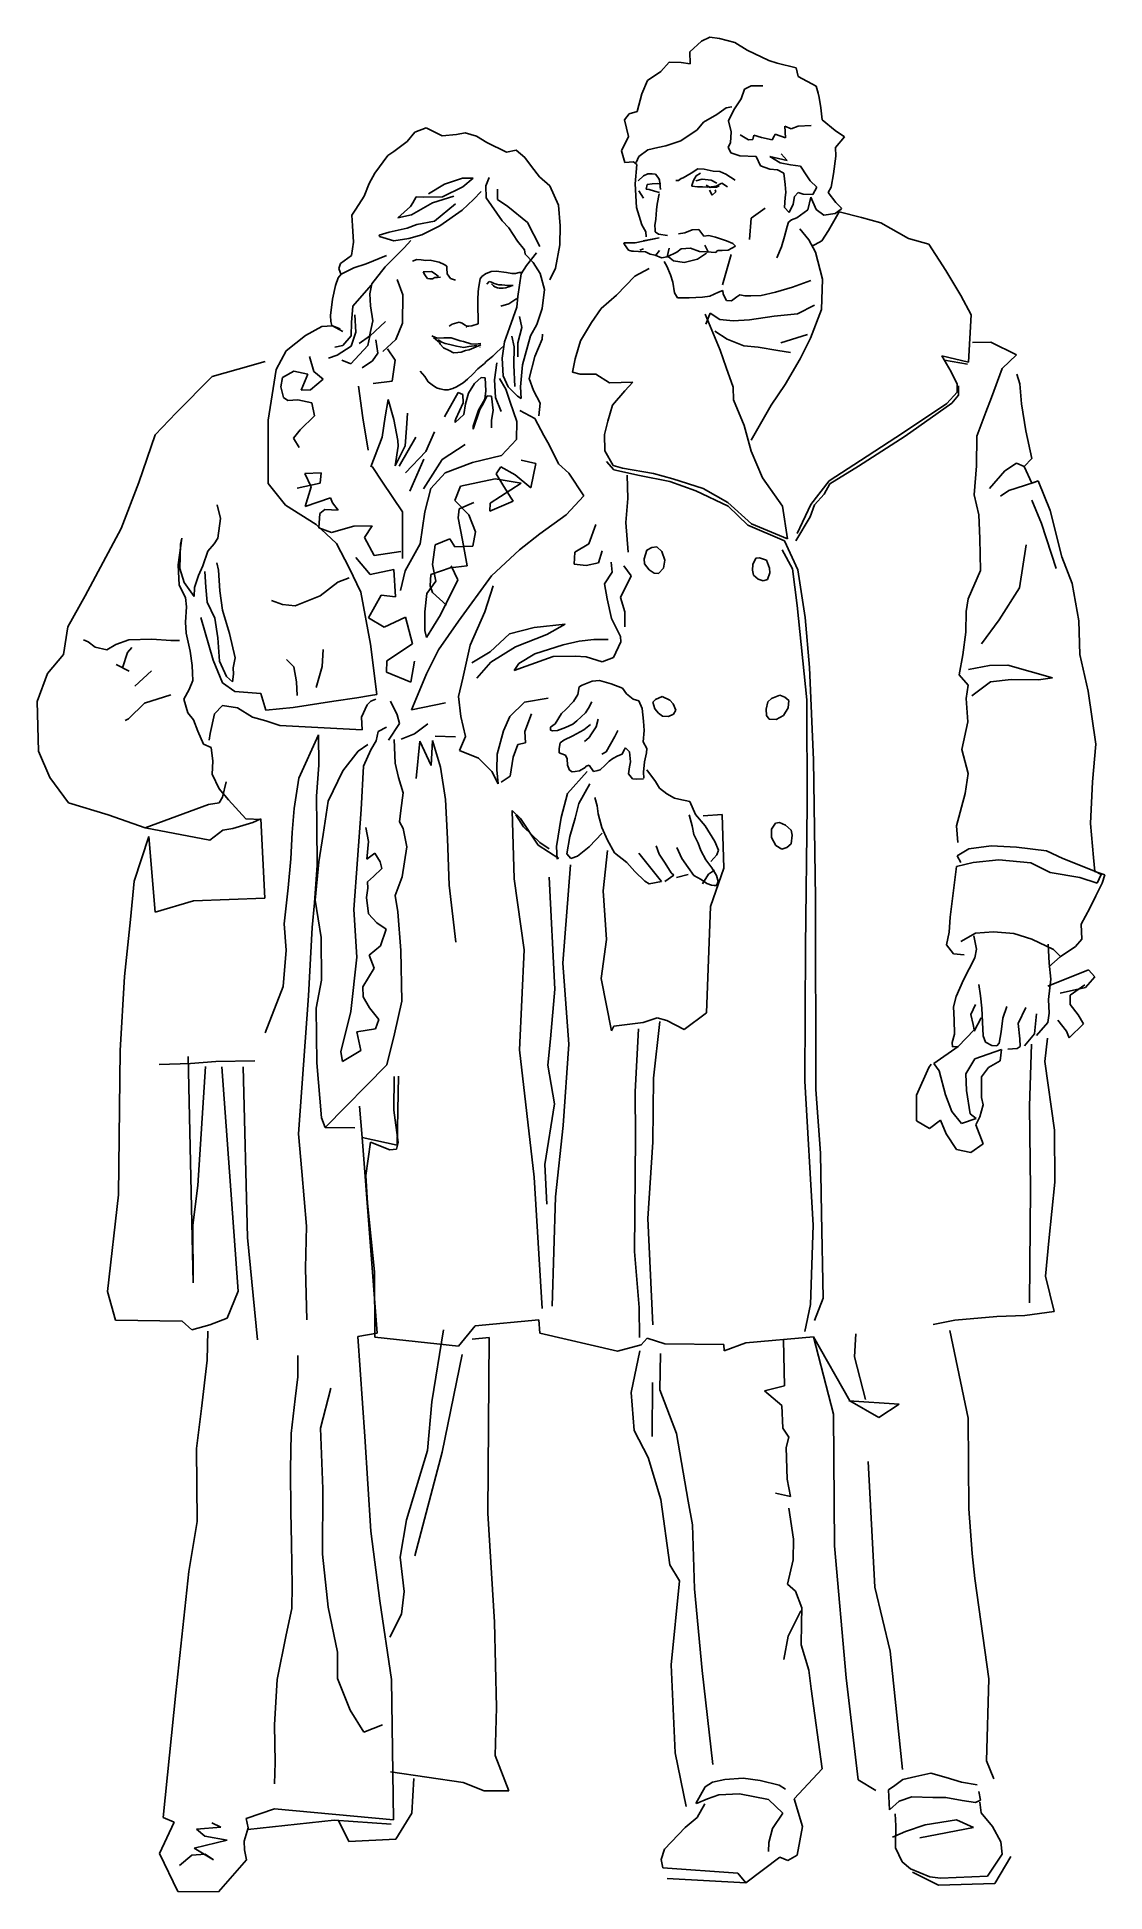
# Model space of a CAD drawing. Extents: x -0.54 to 0.51, y -0.03 to 1.8.
import ezdxf

# ---------------------------------------------------------------- set-up
doc = ezdxf.new("R2010")
doc.units = 0
doc.header["$MEASUREMENT"] = 0
doc.layers.get('0').update_dxf_attribs({"linetype": 'CONTINUOUS'})

msp = doc.modelspace()

# ---------------------------------------------------------------- linework, layer by layer
for p, q in [((0.1216, 1.7971), (0.1132, 1.7929)), ((0.1309, 1.7958), (0.1216, 1.7971)), ((0.146, 1.7916), (0.1309, 1.7958)), ((0.1132, 1.7929), (0.1018, 1.7824)), ((0.1018, 1.7824), (0.1019, 1.7708)), ((0.1582, 1.784), (0.146, 1.7916)), ((0.1798, 1.774), (0.1582, 1.784)), ((0.0731, 1.7631), (0.0599, 1.7543)), ((0.0813, 1.7722), (0.0731, 1.7631)), ((0.0932, 1.7721), (0.0813, 1.7722)), ((0.1019, 1.7708), (0.0932, 1.7721)), ((0.1878, 1.7714), (0.1798, 1.774)), ((0.2068, 1.7667), (0.1878, 1.7714)), ((0.2085, 1.7581), (0.2068, 1.7667)), ((0.2263, 1.7486), (0.2085, 1.7581)), ((0.0544, 1.7411), (0.0498, 1.7236)), ((0.0599, 1.7543), (0.0544, 1.7411)), ((0.1557, 1.7455), (0.1525, 1.7362)), ((0.1624, 1.7491), (0.1557, 1.7455)), ((0.1736, 1.7489), (0.1624, 1.7491)), ((0.2284, 1.7418), (0.2263, 1.7486)), ((0.2294, 1.7376), (0.2284, 1.7418)), ((0.0418, 1.7212), (0.0371, 1.7155)), ((0.0498, 1.7236), (0.0418, 1.7212)), ((0.1285, 1.7206), (0.1375, 1.7273)), ((0.1375, 1.7273), (0.143, 1.7283)), ((0.1451, 1.7252), (0.14, 1.7145)), ((0.1525, 1.7362), (0.1451, 1.7252)), ((0.2311, 1.7271), (0.2294, 1.7376)), ((0.2322, 1.7154), (0.2311, 1.7271)), ((-0.1773, 1.694), (-0.1698, 1.7031)), ((-0.1698, 1.7031), (-0.1586, 1.7074)), ((-0.1586, 1.7074), (-0.1429, 1.6995)), ((0.0371, 1.7155), (0.0411, 1.6989)), ((0.0927, 1.6948), (0.1089, 1.7055)), ((0.1089, 1.7055), (0.1152, 1.7132)), ((0.1152, 1.7132), (0.1285, 1.7206)), ((0.14, 1.7145), (0.1425, 1.7035)), ((0.1425, 1.7035), (0.1418, 1.6928)), ((0.1954, 1.7092), (0.2017, 1.7065)), ((0.196, 1.6975), (0.1954, 1.7092)), ((0.2017, 1.7065), (0.2085, 1.7093)), ((0.2085, 1.7093), (0.2214, 1.7099)), ((0.2452, 1.7049), (0.2322, 1.7154)), ((0.2542, 1.6985), (0.2452, 1.7049)), ((-0.1904, 1.6842), (-0.1773, 1.694)), ((-0.1429, 1.6995), (-0.1286, 1.7009)), ((-0.1286, 1.7009), (-0.12, 1.7026)), ((-0.12, 1.7026), (-0.1087, 1.6994)), ((-0.1087, 1.6994), (-0.0985, 1.6931)), ((-0.0985, 1.6931), (-0.0794, 1.6836)), ((-0.0794, 1.6836), (-0.0696, 1.6853)), ((-0.0696, 1.6853), (-0.0613, 1.6783)), ((0.0411, 1.6989), (0.0344, 1.6849)), ((0.0344, 1.6849), (0.0375, 1.6734)), ((0.0513, 1.6791), (0.0604, 1.6857)), ((0.0604, 1.6857), (0.0702, 1.688)), ((0.0702, 1.688), (0.0781, 1.6896)), ((0.0781, 1.6896), (0.0927, 1.6948)), ((0.1418, 1.6928), (0.1395, 1.6885)), ((0.1395, 1.6885), (0.1423, 1.6829)), ((0.1513, 1.7007), (0.1595, 1.6957)), ((0.1595, 1.6957), (0.1639, 1.6959)), ((0.1639, 1.6959), (0.1649, 1.7002)), ((0.1649, 1.7002), (0.1724, 1.6981)), ((0.1724, 1.6981), (0.183, 1.6956)), ((0.183, 1.6956), (0.1848, 1.6994)), ((0.1848, 1.6994), (0.1859, 1.7012)), ((0.1859, 1.7012), (0.196, 1.6975)), ((0.2455, 1.6882), (0.2542, 1.6985)), ((0.2459, 1.6795), (0.2455, 1.6882)), ((-0.2091, 1.6627), (-0.1964, 1.6802)), ((-0.1964, 1.6802), (-0.1904, 1.6842)), ((-0.0613, 1.6783), (-0.0547, 1.6693)), ((-0.0547, 1.6693), (-0.0467, 1.6591)), ((0.0375, 1.6734), (0.0461, 1.6738)), ((0.0461, 1.6738), (0.0493, 1.6713)), ((0.0493, 1.6713), (0.0478, 1.6522)), ((0.0486, 1.6733), (0.0513, 1.6791)), ((0.1029, 1.6629), (0.1096, 1.667)), ((0.1096, 1.667), (0.1158, 1.6667)), ((0.1158, 1.6667), (0.1189, 1.6662)), ((0.1189, 1.6662), (0.1246, 1.6647)), ((0.1423, 1.6829), (0.1511, 1.6797)), ((0.1511, 1.6797), (0.1672, 1.6793)), ((0.1672, 1.6793), (0.1714, 1.6701)), ((0.1714, 1.6701), (0.1807, 1.6668)), ((0.1807, 1.6668), (0.1882, 1.666)), ((0.1808, 1.6792), (0.1978, 1.6751)), ((0.191, 1.673), (0.1808, 1.6792)), ((0.2011, 1.6711), (0.191, 1.673)), ((0.1978, 1.6751), (0.1918, 1.6817)), ((0.211, 1.6696), (0.2011, 1.6711)), ((0.2172, 1.66), (0.211, 1.6696)), ((0.2436, 1.6621), (0.2459, 1.6795)), ((-0.2198, 1.6399), (-0.2148, 1.6525)), ((-0.2148, 1.6525), (-0.2091, 1.6627)), ((-0.1404, 1.6518), (-0.1561, 1.6424)), ((-0.1423, 1.6394), (-0.1223, 1.6491)), ((-0.1227, 1.6577), (-0.1404, 1.6518)), ((-0.1123, 1.6577), (-0.1227, 1.6577)), ((-0.1223, 1.6491), (-0.1123, 1.6577)), ((-0.0962, 1.6585), (-0.0995, 1.6502)), ((-0.0995, 1.6502), (-0.0994, 1.6385)), ((-0.0467, 1.6591), (-0.0364, 1.6504)), ((-0.0364, 1.6504), (-0.0279, 1.631)), ((0.0478, 1.6522), (0.0489, 1.6287)), ((0.0508, 1.6553), (0.056, 1.66)), ((0.056, 1.66), (0.0603, 1.662)), ((0.0596, 1.6515), (0.0586, 1.6471)), ((0.0646, 1.6523), (0.0596, 1.6515)), ((0.0603, 1.662), (0.0646, 1.6622)), ((0.0646, 1.6622), (0.0678, 1.6618)), ((0.0695, 1.6526), (0.0646, 1.6523)), ((0.0678, 1.6618), (0.071, 1.6576)), ((0.0732, 1.6522), (0.0695, 1.6526)), ((0.071, 1.6576), (0.0718, 1.6559)), ((0.0718, 1.6559), (0.0728, 1.6465)), ((0.0879, 1.6554), (0.0904, 1.6556)), ((0.0904, 1.6556), (0.0933, 1.6575)), ((0.0933, 1.6575), (0.0952, 1.6583)), ((0.0952, 1.6583), (0.1029, 1.6629)), ((0.1052, 1.6556), (0.1036, 1.6506)), ((0.1036, 1.6506), (0.1036, 1.65)), ((0.1036, 1.65), (0.1093, 1.6491)), ((0.108, 1.6602), (0.1052, 1.6556)), ((0.1077, 1.6552), (0.1139, 1.6567)), ((0.1123, 1.6629), (0.108, 1.6602)), ((0.1093, 1.6491), (0.1142, 1.6493)), ((0.1139, 1.6567), (0.1226, 1.6559)), ((0.1142, 1.6493), (0.1192, 1.6489)), ((0.1179, 1.6508), (0.1217, 1.6485)), ((0.1192, 1.6489), (0.1229, 1.6491)), ((0.1217, 1.6485), (0.1279, 1.6488)), ((0.1226, 1.6559), (0.1282, 1.653)), ((0.1229, 1.6491), (0.1278, 1.65)), ((0.1246, 1.6647), (0.1313, 1.6643)), ((0.1278, 1.65), (0.1332, 1.6528)), ((0.1279, 1.6488), (0.1308, 1.6502)), ((0.1313, 1.6643), (0.1371, 1.6616)), ((0.1332, 1.6528), (0.139, 1.6493)), ((0.1371, 1.6616), (0.1466, 1.6559)), ((0.1882, 1.666), (0.1946, 1.6626)), ((0.1946, 1.6626), (0.1959, 1.6515)), ((0.1959, 1.6515), (0.1963, 1.6436)), ((0.2204, 1.6552), (0.2172, 1.66)), ((0.2269, 1.6488), (0.2204, 1.6552)), ((0.2231, 1.6417), (0.2269, 1.6488)), ((0.2383, 1.6438), (0.2413, 1.6489)), ((0.2413, 1.6489), (0.2436, 1.6621)), ((-0.2278, 1.6271), (-0.2198, 1.6399)), ((-0.1865, 1.6186), (-0.174, 1.6298)), ((-0.174, 1.6298), (-0.1717, 1.6336)), ((-0.1524, 1.6334), (-0.1731, 1.6217)), ((-0.1717, 1.6336), (-0.1683, 1.6393)), ((-0.1683, 1.6393), (-0.1609, 1.6391)), ((-0.1609, 1.6391), (-0.1423, 1.6394)), ((-0.1312, 1.6399), (-0.1524, 1.6334)), ((-0.1503, 1.6154), (-0.1296, 1.6326)), ((-0.1117, 1.6367), (-0.1231, 1.6262)), ((-0.1042, 1.6445), (-0.1117, 1.6367)), ((-0.0994, 1.6385), (-0.0941, 1.6307)), ((-0.0941, 1.6307), (-0.0834, 1.6158)), ((-0.0882, 1.6471), (-0.0882, 1.6366)), ((-0.0882, 1.6366), (-0.0779, 1.6297)), ((-0.0779, 1.6297), (-0.0586, 1.6139)), ((-0.0279, 1.631), (-0.0262, 1.6106)), ((0.0513, 1.6454), (0.0559, 1.6382)), ((0.0586, 1.6471), (0.0617, 1.6467)), ((0.0617, 1.6467), (0.0667, 1.645)), ((0.0667, 1.645), (0.0717, 1.6435)), ((0.0689, 1.6265), (0.0693, 1.6322)), ((0.0693, 1.6322), (0.0713, 1.6422)), ((0.1211, 1.646), (0.1238, 1.6411)), ((0.1238, 1.6411), (0.1274, 1.6443)), ((0.1274, 1.6443), (0.1268, 1.6463)), ((0.1958, 1.6386), (0.1951, 1.6287)), ((0.1963, 1.6436), (0.1958, 1.6386)), ((0.1997, 1.6239), (0.2037, 1.6321)), ((0.2037, 1.6321), (0.2051, 1.6396)), ((0.2051, 1.6396), (0.2086, 1.6435)), ((0.2086, 1.6435), (0.2137, 1.642)), ((0.2137, 1.642), (0.2231, 1.6417)), ((0.2182, 1.6266), (0.2212, 1.6392)), ((0.2212, 1.6392), (0.2263, 1.627)), ((0.2458, 1.6337), (0.2383, 1.6438)), ((0.2515, 1.6283), (0.2458, 1.6337)), ((-0.2318, 1.6212), (-0.2278, 1.6271)), ((-0.2312, 1.6108), (-0.2318, 1.6212)), ((-0.1731, 1.6217), (-0.1865, 1.6186)), ((-0.1774, 1.6086), (-0.1676, 1.6121)), ((-0.1676, 1.6121), (-0.1503, 1.6154)), ((-0.1231, 1.6262), (-0.1451, 1.6108)), ((-0.0834, 1.6158), (-0.0769, 1.6087)), ((-0.0586, 1.6139), (-0.0462, 1.5905)), ((0.0489, 1.6287), (0.0542, 1.6116)), ((0.0542, 1.6116), (0.0583, 1.6049)), ((0.0672, 1.611), (0.0681, 1.6173)), ((0.0681, 1.6173), (0.0689, 1.6265)), ((0.1621, 1.6183), (0.1607, 1.5972)), ((0.176, 1.6282), (0.1621, 1.6183)), ((0.1951, 1.6287), (0.1997, 1.6239)), ((0.1979, 1.6102), (0.199, 1.6145)), ((0.199, 1.6145), (0.202, 1.6166)), ((0.202, 1.6166), (0.2074, 1.6187)), ((0.2074, 1.6187), (0.2182, 1.6266)), ((0.2263, 1.627), (0.234, 1.6212)), ((0.234, 1.6212), (0.2451, 1.623)), ((0.2385, 1.6061), (0.2492, 1.6245)), ((0.2451, 1.623), (0.251, 1.6271)), ((0.2492, 1.6245), (0.2713, 1.6189)), ((0.251, 1.6271), (0.2515, 1.6283)), ((0.2713, 1.6189), (0.2901, 1.6136)), ((0.2901, 1.6136), (0.3174, 1.5982)), ((-0.2322, 1.5816), (-0.2304, 1.5948)), ((-0.2304, 1.5948), (-0.2312, 1.6108)), ((-0.2048, 1.6015), (-0.195, 1.6045)), ((-0.2047, 1.6003), (-0.2048, 1.6015)), ((-0.1903, 1.5961), (-0.2047, 1.6003)), ((-0.195, 1.6045), (-0.1774, 1.6086)), ((-0.1756, 1.5981), (-0.1903, 1.5961)), ((-0.1736, 1.5964), (-0.1801, 1.5892)), ((-0.1627, 1.6019), (-0.1756, 1.5981)), ((-0.1451, 1.6108), (-0.1627, 1.6019)), ((-0.0769, 1.6087), (-0.0683, 1.5955)), ((-0.0683, 1.5955), (-0.0616, 1.5872)), ((-0.0262, 1.6106), (-0.0265, 1.592)), ((0.0477, 1.594), (0.0365, 1.5939)), ((0.0365, 1.5939), (0.0372, 1.5922)), ((0.0715, 1.5989), (0.0477, 1.594)), ((0.0715, 1.5989), (0.0555, 1.5961)), ((0.0583, 1.6049), (0.0585, 1.6)), ((0.0674, 1.6073), (0.0672, 1.611)), ((0.0675, 1.6049), (0.0674, 1.6073)), ((0.0708, 1.6026), (0.0675, 1.6049)), ((0.0795, 1.6011), (0.0708, 1.6026)), ((0.0967, 1.6039), (0.0906, 1.6028)), ((0.104, 1.6067), (0.0967, 1.6039)), ((0.1107, 1.6071), (0.104, 1.6067)), ((0.1155, 1.6004), (0.1107, 1.6071)), ((0.1204, 1.6013), (0.1155, 1.6004)), ((0.1272, 1.5997), (0.1204, 1.6013)), ((0.138, 1.596), (0.1272, 1.5997)), ((0.1443, 1.5932), (0.138, 1.596)), ((0.1469, 1.5908), (0.1443, 1.5932)), ((0.1921, 1.5901), (0.1953, 1.6002)), ((0.1953, 1.6002), (0.1979, 1.6102)), ((0.2104, 1.6077), (0.2191, 1.597)), ((0.2191, 1.597), (0.2259, 1.5849)), ((0.2219, 1.5904), (0.2321, 1.5959)), ((0.2321, 1.5959), (0.2385, 1.6061)), ((0.3174, 1.5982), (0.3375, 1.5925)), ((-0.243, 1.5736), (-0.2322, 1.5816)), ((-0.2177, 1.5731), (-0.1976, 1.5816)), ((-0.1801, 1.5892), (-0.199, 1.5703)), ((-0.172, 1.576), (-0.1676, 1.5774)), ((-0.1676, 1.5774), (-0.1634, 1.5771)), ((-0.1634, 1.5771), (-0.1589, 1.5766)), ((-0.1589, 1.5766), (-0.1545, 1.5768)), ((-0.1545, 1.5768), (-0.1502, 1.5758)), ((-0.1502, 1.5758), (-0.1458, 1.5748)), ((-0.1458, 1.5748), (-0.1407, 1.5726)), ((-0.0616, 1.5872), (-0.0607, 1.5828)), ((-0.0607, 1.5828), (-0.0529, 1.5745)), ((-0.0596, 1.5717), (-0.0496, 1.5841)), ((-0.0529, 1.5745), (-0.0461, 1.5637)), ((-0.0265, 1.592), (-0.031, 1.5689)), ((0.0372, 1.5922), (0.0412, 1.5867)), ((0.0412, 1.5867), (0.0444, 1.5857)), ((0.0444, 1.5857), (0.0462, 1.5857)), ((0.0462, 1.5857), (0.0511, 1.5855)), ((0.0511, 1.5855), (0.058, 1.5851)), ((0.0559, 1.5882), (0.0523, 1.5868)), ((0.058, 1.5851), (0.0624, 1.5829)), ((0.0624, 1.5829), (0.0674, 1.5819)), ((0.0674, 1.5819), (0.0737, 1.5792)), ((0.0716, 1.5865), (0.0681, 1.5819)), ((0.0737, 1.5792), (0.0794, 1.58)), ((0.0764, 1.5756), (0.0791, 1.5708)), ((0.0814, 1.5888), (0.0794, 1.58)), ((0.0794, 1.58), (0.089, 1.5849)), ((0.0806, 1.5801), (0.0857, 1.5761)), ((0.0857, 1.5761), (0.0962, 1.5747)), ((0.089, 1.5849), (0.0931, 1.5881)), ((0.0931, 1.5881), (0.1024, 1.5886)), ((0.0962, 1.5747), (0.1092, 1.5778)), ((0.1024, 1.5886), (0.1113, 1.5853)), ((0.1092, 1.5778), (0.1181, 1.5839)), ((0.1113, 1.5853), (0.118, 1.5851)), ((0.1164, 1.5918), (0.12, 1.5845)), ((0.118, 1.5851), (0.1274, 1.5844)), ((0.1274, 1.5844), (0.1286, 1.5862)), ((0.1286, 1.5862), (0.1298, 1.5863)), ((0.1298, 1.5863), (0.1335, 1.5864)), ((0.1335, 1.5864), (0.1397, 1.5868)), ((0.1424, 1.5826), (0.134, 1.5525)), ((0.1397, 1.5868), (0.1469, 1.5908)), ((0.1876, 1.5793), (0.1921, 1.5901)), ((0.2259, 1.5849), (0.2328, 1.558)), ((0.3375, 1.5925), (0.3544, 1.5667)), ((-0.2481, 1.5518), (-0.2454, 1.5593)), ((-0.2454, 1.5593), (-0.2425, 1.5632)), ((-0.2447, 1.5686), (-0.243, 1.5736)), ((-0.2424, 1.5625), (-0.2447, 1.5686)), ((-0.2425, 1.5632), (-0.2299, 1.5693)), ((-0.2299, 1.5693), (-0.2177, 1.5731)), ((-0.199, 1.5703), (-0.2123, 1.5536)), ((-0.1872, 1.5579), (-0.1815, 1.5428)), ((-0.1534, 1.5658), (-0.1616, 1.5653)), ((-0.1616, 1.5653), (-0.16, 1.5624)), ((-0.1616, 1.5653), (-0.1616, 1.5653)), ((-0.16, 1.5624), (-0.1587, 1.5605)), ((-0.1587, 1.5605), (-0.1573, 1.5588)), ((-0.1573, 1.5588), (-0.1548, 1.5583)), ((-0.1548, 1.5583), (-0.1524, 1.5584)), ((-0.1534, 1.5658), (-0.1496, 1.5635)), ((-0.1524, 1.5584), (-0.1499, 1.5597)), ((-0.1499, 1.5597), (-0.1475, 1.5599)), ((-0.1496, 1.5635), (-0.1463, 1.5606)), ((-0.1475, 1.5599), (-0.1445, 1.56)), ((-0.1407, 1.5726), (-0.1381, 1.5709)), ((-0.1381, 1.5709), (-0.138, 1.569)), ((-0.138, 1.569), (-0.1378, 1.5635)), ((-0.1378, 1.5635), (-0.1345, 1.5587)), ((-0.1345, 1.5587), (-0.1295, 1.5571)), ((-0.1053, 1.5583), (-0.1068, 1.549)), ((-0.1037, 1.5608), (-0.1053, 1.5583)), ((-0.1001, 1.5635), (-0.1037, 1.5608)), ((-0.0945, 1.5657), (-0.1001, 1.5635)), ((-0.0896, 1.566), (-0.0945, 1.5657)), ((-0.0791, 1.5646), (-0.0896, 1.566)), ((-0.0741, 1.5636), (-0.0791, 1.5646)), ((-0.0704, 1.5638), (-0.0741, 1.5636)), ((-0.0667, 1.5647), (-0.0704, 1.5638)), ((-0.068, 1.5411), (-0.0647, 1.5635)), ((-0.0648, 1.5647), (-0.0667, 1.5647)), ((-0.0647, 1.5635), (-0.0596, 1.5717)), ((-0.0461, 1.5637), (-0.0416, 1.5479)), ((-0.031, 1.5689), (-0.0366, 1.5575)), ((0.0474, 1.561), (0.0293, 1.5423)), ((0.0614, 1.5686), (0.0474, 1.561)), ((0.0791, 1.5708), (0.0827, 1.5623)), ((0.0827, 1.5623), (0.0849, 1.555)), ((0.2029, 1.5503), (0.2212, 1.5569)), ((0.2328, 1.558), (0.2318, 1.5283)), ((0.3544, 1.5667), (0.3693, 1.5421)), ((-0.2528, 1.5223), (-0.2511, 1.5385)), ((-0.2511, 1.5385), (-0.2481, 1.5518)), ((-0.2129, 1.5523), (-0.231, 1.5316)), ((-0.2123, 1.5536), (-0.2142, 1.5436)), ((-0.2142, 1.5436), (-0.2136, 1.5318)), ((-0.1815, 1.5428), (-0.1818, 1.5148)), ((-0.1075, 1.5384), (-0.1077, 1.5329)), ((-0.1071, 1.5453), (-0.1075, 1.5384)), ((-0.1068, 1.549), (-0.1071, 1.5453)), ((-0.0988, 1.5531), (-0.0965, 1.5557)), ((-0.0965, 1.5557), (-0.0941, 1.5552)), ((-0.0941, 1.5552), (-0.0913, 1.5539)), ((-0.092, 1.5515), (-0.094, 1.5535)), ((-0.0906, 1.5506), (-0.092, 1.5515)), ((-0.0913, 1.5539), (-0.0867, 1.5524)), ((-0.088, 1.5497), (-0.0906, 1.5506)), ((-0.0865, 1.5491), (-0.088, 1.5497)), ((-0.0867, 1.5524), (-0.0839, 1.5524)), ((-0.0826, 1.5491), (-0.0865, 1.5491)), ((-0.0839, 1.5524), (-0.078, 1.5517)), ((-0.0799, 1.5495), (-0.0826, 1.5491)), ((-0.0782, 1.5502), (-0.0799, 1.5495)), ((-0.0768, 1.5504), (-0.0782, 1.5502)), ((-0.078, 1.5517), (-0.0747, 1.5519)), ((-0.0747, 1.5512), (-0.0768, 1.5504)), ((-0.0691, 1.5391), (-0.0768, 1.5337)), ((-0.0747, 1.5519), (-0.0728, 1.552)), ((-0.0692, 1.5304), (-0.068, 1.5411)), ((-0.0416, 1.5479), (-0.0439, 1.5292)), ((0.0293, 1.5423), (0.0143, 1.5291)), ((0.0849, 1.555), (0.0866, 1.5445)), ((0.0866, 1.5445), (0.0894, 1.5396)), ((0.0894, 1.5396), (0.1012, 1.5397)), ((0.1012, 1.5397), (0.1141, 1.5404)), ((0.1141, 1.5404), (0.1215, 1.5413)), ((0.1215, 1.5413), (0.1299, 1.5454)), ((0.1299, 1.5454), (0.1343, 1.5469)), ((0.1343, 1.5469), (0.1345, 1.5432)), ((0.1345, 1.5432), (0.1378, 1.5371)), ((0.1427, 1.5368), (0.1482, 1.5408)), ((0.1482, 1.5408), (0.1511, 1.5428)), ((0.1511, 1.5428), (0.1561, 1.5418)), ((0.1561, 1.5418), (0.1618, 1.5415)), ((0.1618, 1.5415), (0.1722, 1.5421)), ((0.1722, 1.5421), (0.1864, 1.5452)), ((0.1864, 1.5452), (0.2029, 1.5503)), ((0.3693, 1.5421), (0.3794, 1.5228)), ((-0.2525, 1.5162), (-0.2528, 1.5223)), ((-0.231, 1.5316), (-0.2321, 1.5154)), ((-0.2288, 1.523), (-0.2279, 1.5057)), ((-0.2136, 1.5318), (-0.2111, 1.517)), ((-0.1077, 1.5329), (-0.1075, 1.5284)), ((-0.1075, 1.5284), (-0.1071, 1.521)), ((-0.1071, 1.5205), (-0.1073, 1.5139)), ((-0.1071, 1.521), (-0.1071, 1.5205)), ((-0.0768, 1.5337), (-0.0848, 1.5315)), ((-0.0763, 1.5102), (-0.0692, 1.5304)), ((-0.0663, 1.5213), (-0.064, 1.5103)), ((-0.0439, 1.5292), (-0.0493, 1.5135)), ((0.0143, 1.5291), (0.0046, 1.5155)), ((0.1316, 1.488), (0.1169, 1.5237)), ((0.1174, 1.5138), (0.1218, 1.5246)), ((0.1218, 1.5246), (0.1313, 1.5182)), ((0.1378, 1.5371), (0.1427, 1.5368)), ((0.1605, 1.5179), (0.1851, 1.5217)), ((0.1851, 1.5217), (0.208, 1.524)), ((0.208, 1.524), (0.2249, 1.5323)), ((0.2318, 1.5283), (0.2208, 1.4999)), ((0.3794, 1.5228), (0.3768, 1.4762)), ((-0.2778, 1.5025), (-0.2968, 1.4874)), ((-0.2616, 1.5115), (-0.2778, 1.5025)), ((-0.251, 1.512), (-0.2616, 1.5115)), ((-0.2518, 1.5125), (-0.2525, 1.5162)), ((-0.2408, 1.5063), (-0.2518, 1.5125)), ((-0.2434, 1.5092), (-0.251, 1.512)), ((-0.2327, 1.5023), (-0.2408, 1.4927)), ((-0.2321, 1.5154), (-0.2327, 1.5023)), ((-0.2279, 1.5057), (-0.2327, 1.4919)), ((-0.2146, 1.502), (-0.2248, 1.4947)), ((-0.2141, 1.502), (-0.2161, 1.4927)), ((-0.2111, 1.517), (-0.2146, 1.502)), ((-0.1987, 1.5164), (-0.2141, 1.502)), ((-0.1818, 1.5148), (-0.1884, 1.4984)), ((-0.153, 1.5022), (-0.1523, 1.5017)), ((-0.1523, 1.5017), (-0.1476, 1.4998)), ((-0.1328, 1.5136), (-0.1358, 1.5116)), ((-0.1261, 1.5158), (-0.1328, 1.5136)), ((-0.1229, 1.5148), (-0.1261, 1.5158)), ((-0.1198, 1.5124), (-0.1229, 1.5148)), ((-0.118, 1.5117), (-0.1198, 1.5124)), ((-0.1184, 1.5106), (-0.119, 1.5112)), ((-0.1163, 1.5116), (-0.118, 1.5117)), ((-0.1136, 1.512), (-0.1163, 1.5116)), ((-0.1073, 1.5139), (-0.1136, 1.512)), ((-0.0811, 1.4963), (-0.0763, 1.5102)), ((-0.074, 1.5017), (-0.0717, 1.4913)), ((-0.064, 1.5103), (-0.0681, 1.4952)), ((-0.0554, 1.5021), (-0.0633, 1.4737)), ((-0.0493, 1.5135), (-0.0554, 1.5021)), ((-0.0438, 1.5039), (-0.0441, 1.4989)), ((0.0046, 1.5155), (-0.0063, 1.4971)), ((0.1385, 1.4988), (0.1264, 1.5068)), ((0.1313, 1.5182), (0.1444, 1.5171)), ((0.1444, 1.5171), (0.1605, 1.5179)), ((0.1914, 1.4953), (0.2177, 1.5035)), ((-0.2968, 1.4874), (-0.3065, 1.4689)), ((-0.2465, 1.483), (-0.2551, 1.4801)), ((-0.2408, 1.4927), (-0.2487, 1.4911)), ((-0.2327, 1.4919), (-0.2465, 1.483)), ((-0.2161, 1.4927), (-0.233, 1.4745)), ((-0.2063, 1.4851), (-0.2116, 1.4774)), ((-0.2082, 1.4981), (-0.2063, 1.4851)), ((-0.1884, 1.4984), (-0.2014, 1.4866)), ((-0.1966, 1.4893), (-0.1893, 1.478)), ((-0.1514, 1.5004), (-0.1455, 1.4956)), ((-0.1476, 1.4998), (-0.141, 1.5002)), ((-0.1467, 1.4982), (-0.1431, 1.4958)), ((-0.1455, 1.4956), (-0.1448, 1.4938)), ((-0.1448, 1.4938), (-0.1415, 1.4903)), ((-0.1431, 1.4958), (-0.1399, 1.4946)), ((-0.1415, 1.4903), (-0.1357, 1.4877)), ((-0.141, 1.5002), (-0.134, 1.5003)), ((-0.1399, 1.4946), (-0.1353, 1.4935)), ((-0.1357, 1.4877), (-0.1316, 1.4854)), ((-0.1353, 1.4935), (-0.1287, 1.4919)), ((-0.134, 1.5003), (-0.129, 1.4985)), ((-0.1316, 1.4854), (-0.1273, 1.4857)), ((-0.129, 1.4985), (-0.125, 1.4974)), ((-0.1287, 1.4919), (-0.1212, 1.4908)), ((-0.1273, 1.4857), (-0.1239, 1.4862)), ((-0.125, 1.4974), (-0.1216, 1.4965)), ((-0.1239, 1.4862), (-0.1198, 1.4877)), ((-0.1216, 1.4965), (-0.1143, 1.4942)), ((-0.1212, 1.4908), (-0.1165, 1.4917)), ((-0.1198, 1.4877), (-0.1161, 1.4884)), ((-0.1165, 1.4917), (-0.1084, 1.4928)), ((-0.1161, 1.4884), (-0.1045, 1.4933)), ((-0.1143, 1.4942), (-0.1097, 1.494)), ((-0.1097, 1.494), (-0.1045, 1.4945)), ((-0.1056, 1.4909), (-0.1051, 1.4909)), ((-0.0928, 1.4821), (-0.0887, 1.4861)), ((-0.0887, 1.4861), (-0.0816, 1.4926)), ((-0.0835, 1.4801), (-0.0811, 1.4963)), ((-0.0717, 1.4913), (-0.072, 1.4733)), ((-0.0681, 1.4952), (-0.068, 1.4816)), ((-0.0441, 1.4989), (-0.0514, 1.4818)), ((-0.0063, 1.4971), (-0.0116, 1.4795)), ((0.1374, 1.471), (0.1316, 1.488)), ((0.1549, 1.4922), (0.1385, 1.4988)), ((0.1693, 1.4911), (0.1549, 1.4922)), ((0.1886, 1.4877), (0.1693, 1.4911)), ((0.201, 1.4858), (0.1886, 1.4877)), ((0.2208, 1.4999), (0.2107, 1.4796)), ((0.3808, 1.4956), (0.3988, 1.4958)), ((0.3988, 1.4958), (0.4242, 1.4835)), ((0.4242, 1.4835), (0.4101, 1.4699)), ((-0.3442, 1.4694), (-0.3698, 1.4619)), ((-0.3174, 1.477), (-0.3442, 1.4694)), ((-0.3065, 1.4689), (-0.3144, 1.4189)), ((-0.2891, 1.4673), (-0.3005, 1.4612)), ((-0.2753, 1.4642), (-0.2891, 1.4673)), ((-0.2737, 1.4817), (-0.2693, 1.467)), ((-0.2693, 1.467), (-0.2602, 1.4595)), ((-0.233, 1.4745), (-0.2419, 1.4783)), ((-0.2116, 1.4774), (-0.2217, 1.4707)), ((-0.1893, 1.478), (-0.192, 1.4573)), ((-0.1646, 1.4674), (-0.16, 1.4621)), ((-0.1124, 1.4645), (-0.1077, 1.4697)), ((-0.1077, 1.4697), (-0.1011, 1.475)), ((-0.1011, 1.475), (-0.0994, 1.4768)), ((-0.0994, 1.4768), (-0.0928, 1.4821)), ((-0.0887, 1.4756), (-0.0911, 1.4587)), ((-0.0826, 1.4628), (-0.0835, 1.4801)), ((-0.072, 1.4733), (-0.0709, 1.4523)), ((-0.0633, 1.4737), (-0.0653, 1.452)), ((-0.0514, 1.4818), (-0.057, 1.4599)), ((-0.0116, 1.4795), (-0.014, 1.4663)), ((-0.014, 1.4663), (-0.0064, 1.4642)), ((0.1446, 1.4515), (0.1374, 1.471)), ((0.2107, 1.4796), (0.1959, 1.4541)), ((0.3505, 1.4823), (0.3595, 1.4666)), ((0.3768, 1.4762), (0.3505, 1.4823)), ((0.3532, 1.4781), (0.3757, 1.4743)), ((0.3595, 1.4666), (0.3655, 1.4545)), ((0.4101, 1.4699), (0.3996, 1.4414)), ((-0.3698, 1.4619), (-0.4052, 1.4262)), ((-0.3005, 1.4612), (-0.3019, 1.4518)), ((-0.3019, 1.4518), (-0.2995, 1.4414)), ((-0.282, 1.4485), (-0.2753, 1.4642)), ((-0.2726, 1.449), (-0.282, 1.4485)), ((-0.2602, 1.4595), (-0.2726, 1.449)), ((-0.2252, 1.4526), (-0.2211, 1.4212)), ((-0.192, 1.4573), (-0.211, 1.4551)), ((-0.16, 1.4621), (-0.1567, 1.4568)), ((-0.1567, 1.4568), (-0.1527, 1.4538)), ((-0.1527, 1.4538), (-0.1482, 1.4509)), ((-0.1482, 1.4509), (-0.1451, 1.4498)), ((-0.1451, 1.4498), (-0.1404, 1.4489)), ((-0.1405, 1.4222), (-0.1269, 1.4464)), ((-0.1404, 1.4489), (-0.1367, 1.449)), ((-0.1367, 1.449), (-0.1322, 1.4501)), ((-0.1322, 1.4501), (-0.1286, 1.4518)), ((-0.1286, 1.4518), (-0.1219, 1.4559)), ((-0.1269, 1.4464), (-0.1225, 1.4442)), ((-0.1219, 1.4559), (-0.1176, 1.4593)), ((-0.1176, 1.4593), (-0.1124, 1.4645)), ((-0.1169, 1.4457), (-0.1107, 1.4552)), ((-0.1107, 1.4552), (-0.1041, 1.4612)), ((-0.1041, 1.4612), (-0.1004, 1.4607)), ((-0.0997, 1.4478), (-0.1005, 1.4396)), ((-0.1004, 1.4607), (-0.0997, 1.4478)), ((-0.0911, 1.4587), (-0.0902, 1.4414)), ((-0.0862, 1.4602), (-0.08, 1.4494)), ((-0.0776, 1.4519), (-0.0826, 1.4628)), ((-0.08, 1.4494), (-0.0756, 1.4367)), ((-0.0685, 1.4425), (-0.0776, 1.4519)), ((-0.0653, 1.452), (-0.0647, 1.4402)), ((-0.057, 1.4599), (-0.0527, 1.4483)), ((-0.0527, 1.4483), (-0.0459, 1.4357)), ((-0.0064, 1.4642), (0.0089, 1.4645)), ((0.0089, 1.4645), (0.0225, 1.4558)), ((0.0225, 1.4558), (0.0453, 1.4564)), ((0.0377, 1.4479), (0.0254, 1.4336)), ((0.0453, 1.4564), (0.0377, 1.4479)), ((0.1447, 1.4391), (0.1446, 1.4515)), ((0.1959, 1.4541), (0.1821, 1.4336)), ((0.3654, 1.4466), (0.3554, 1.4354)), ((0.3655, 1.4545), (0.3654, 1.4466)), ((0.3668, 1.4435), (0.3669, 1.4528)), ((0.4275, 1.4547), (0.4245, 1.4644)), ((0.4292, 1.4349), (0.4275, 1.4547)), ((-0.2995, 1.4414), (-0.2951, 1.4385)), ((-0.2951, 1.4385), (-0.2852, 1.439)), ((-0.2852, 1.439), (-0.2714, 1.436)), ((-0.2714, 1.436), (-0.2688, 1.4232)), ((-0.1989, 1.4223), (-0.196, 1.4392)), ((-0.196, 1.4392), (-0.1906, 1.4197)), ((-0.1221, 1.4361), (-0.1293, 1.4203)), ((-0.1225, 1.4442), (-0.1221, 1.4361)), ((-0.1215, 1.4244), (-0.1196, 1.435)), ((-0.1196, 1.435), (-0.1169, 1.4457)), ((-0.1069, 1.4289), (-0.1123, 1.413)), ((-0.1121, 1.41), (-0.1057, 1.4295)), ((-0.1005, 1.4396), (-0.1069, 1.4289)), ((-0.1057, 1.4295), (-0.1034, 1.4333)), ((-0.1034, 1.4333), (-0.0982, 1.4429)), ((-0.0982, 1.4429), (-0.094, 1.4425)), ((-0.094, 1.4425), (-0.0925, 1.4284)), ((-0.0925, 1.4284), (-0.094, 1.4189)), ((-0.0902, 1.4414), (-0.0845, 1.4275)), ((-0.0756, 1.4367), (-0.0692, 1.4177)), ((-0.0647, 1.4402), (-0.0685, 1.4425)), ((-0.066, 1.4285), (-0.0513, 1.4206)), ((-0.0459, 1.4357), (-0.0472, 1.4232)), ((0.0254, 1.4336), (0.0207, 1.418)), ((0.1552, 1.4136), (0.1447, 1.4391)), ((0.1821, 1.4336), (0.1621, 1.3991)), ((0.3144, 1.4031), (0.3603, 1.4357)), ((0.3554, 1.4354), (0.3314, 1.4194)), ((0.3603, 1.4357), (0.3668, 1.4435)), ((0.3996, 1.4414), (0.3937, 1.4269)), ((0.4335, 1.4084), (0.4292, 1.4349)), ((-0.4052, 1.4262), (-0.4259, 1.4046)), ((-0.3144, 1.4189), (-0.3146, 1.3837)), ((-0.2688, 1.4232), (-0.283, 1.4094)), ((-0.2211, 1.4212), (-0.2158, 1.3892)), ((-0.2021, 1.4023), (-0.1989, 1.4223)), ((-0.1906, 1.4197), (-0.1866, 1.3989)), ((-0.1794, 1.3936), (-0.1778, 1.411)), ((-0.1778, 1.411), (-0.1768, 1.4259)), ((-0.1293, 1.4203), (-0.1299, 1.4183)), ((-0.1299, 1.4183), (-0.1298, 1.4166)), ((-0.1298, 1.4166), (-0.1215, 1.4244)), ((-0.1123, 1.413), (-0.1121, 1.41)), ((-0.094, 1.4189), (-0.0942, 1.4115)), ((-0.0692, 1.4177), (-0.0695, 1.3998)), ((-0.0513, 1.4206), (-0.0425, 1.4037)), ((0.0207, 1.418), (0.0176, 1.4048)), ((0.1621, 1.3885), (0.1552, 1.4136)), ((0.3314, 1.4194), (0.3051, 1.4019)), ((0.3937, 1.4269), (0.385, 1.403)), ((-0.4259, 1.4046), (-0.442, 1.3575)), ((-0.283, 1.4094), (-0.2895, 1.4011)), ((-0.2895, 1.4011), (-0.284, 1.392)), ((-0.213, 1.3728), (-0.2021, 1.4023)), ((-0.189, 1.374), (-0.1794, 1.3936)), ((-0.1863, 1.3932), (-0.189, 1.374)), ((-0.1866, 1.3989), (-0.1863, 1.3932)), ((-0.1687, 1.4022), (-0.1853, 1.3734)), ((-0.1504, 1.4074), (-0.1588, 1.3879)), ((-0.12, 1.3948), (-0.1428, 1.38)), ((-0.0695, 1.3998), (-0.0841, 1.3842)), ((-0.0425, 1.4037), (-0.0371, 1.3946)), ((-0.0371, 1.3946), (-0.028, 1.3759)), ((0.0176, 1.4048), (0.0177, 1.3887)), ((0.2681, 1.3735), (0.3144, 1.4031)), ((0.3051, 1.4019), (0.2703, 1.3791)), ((0.385, 1.403), (0.3845, 1.3738)), ((0.4393, 1.381), (0.4335, 1.4084)), ((-0.3146, 1.3837), (-0.3144, 1.3565)), ((-0.2118, 1.3733), (-0.2018, 1.3578)), ((-0.1588, 1.3879), (-0.1788, 1.3671)), ((-0.1609, 1.3803), (-0.1747, 1.3487)), ((-0.1428, 1.38), (-0.1612, 1.3511)), ((-0.1129, 1.3771), (-0.1397, 1.3671)), ((-0.0841, 1.3842), (-0.1129, 1.3771)), ((-0.0648, 1.3795), (-0.0503, 1.376)), ((-0.0503, 1.376), (-0.0553, 1.3522)), ((-0.028, 1.3759), (-0.0176, 1.3665)), ((0.0177, 1.3887), (0.0259, 1.3742)), ((0.0195, 1.3783), (0.0268, 1.37)), ((0.0259, 1.3742), (0.0354, 1.3717)), ((0.1733, 1.3619), (0.1621, 1.3885)), ((0.2703, 1.3791), (0.2391, 1.359)), ((0.24, 1.356), (0.2681, 1.3735)), ((0.3845, 1.3738), (0.3822, 1.3452)), ((0.424, 1.3765), (0.4127, 1.369)), ((0.4316, 1.3731), (0.424, 1.3765)), ((0.4316, 1.3731), (0.4393, 1.381)), ((-0.442, 1.3575), (-0.4596, 1.312)), ((-0.3144, 1.3565), (-0.2973, 1.3351)), ((-0.2857, 1.3517), (-0.263, 1.3566)), ((-0.2623, 1.3671), (-0.2783, 1.3663)), ((-0.2783, 1.3663), (-0.2722, 1.353)), ((-0.263, 1.3566), (-0.2623, 1.3671)), ((-0.2018, 1.3578), (-0.1818, 1.3285)), ((-0.1397, 1.3671), (-0.1538, 1.3515)), ((-0.0904, 1.3609), (-0.1247, 1.3537)), ((-0.0954, 1.3371), (-0.0649, 1.3567)), ((-0.0649, 1.3567), (-0.0904, 1.3609)), ((-0.0848, 1.373), (-0.0894, 1.3659)), ((-0.0894, 1.3659), (-0.082, 1.3534)), ((-0.0708, 1.3651), (-0.0848, 1.373)), ((-0.0553, 1.3522), (-0.0708, 1.3651)), ((-0.0176, 1.3665), (-0.0028, 1.3443)), ((0.0268, 1.37), (0.0519, 1.3644)), ((0.0354, 1.3717), (0.0659, 1.3663)), ((0.04, 1.3645), (0.0406, 1.3415)), ((0.0519, 1.3644), (0.0819, 1.3585)), ((0.0659, 1.3663), (0.0848, 1.3611)), ((0.0819, 1.3585), (0.1076, 1.3493)), ((0.0848, 1.3611), (0.115, 1.3515)), ((0.1933, 1.3339), (0.1733, 1.3619)), ((0.2391, 1.359), (0.2212, 1.3358)), ((0.2343, 1.3458), (0.24, 1.356)), ((0.4127, 1.369), (0.3975, 1.3516)), ((0.4393, 1.3567), (0.4316, 1.3731)), ((0.4423, 1.3578), (0.432, 1.3546)), ((0.4454, 1.359), (0.4393, 1.3567)), ((0.4573, 1.3297), (0.4454, 1.359)), ((-0.2722, 1.353), (-0.2779, 1.3336)), ((-0.2779, 1.3336), (-0.2531, 1.3422)), ((-0.2531, 1.3422), (-0.2509, 1.3374)), ((-0.2509, 1.3374), (-0.2455, 1.3302)), ((-0.1538, 1.3515), (-0.16, 1.3284)), ((-0.1247, 1.3537), (-0.1302, 1.3398)), ((-0.1302, 1.3398), (-0.1165, 1.3256)), ((-0.126, 1.3313), (-0.1115, 1.3376)), ((-0.0726, 1.339), (-0.0957, 1.3292)), ((-0.0957, 1.3292), (-0.0954, 1.3371)), ((-0.082, 1.3534), (-0.0745, 1.3419)), ((-0.0745, 1.3419), (-0.0726, 1.339)), ((-0.0028, 1.3443), (-0.0205, 1.3255)), ((0.0406, 1.3415), (0.0386, 1.3179)), ((0.1076, 1.3493), (0.1394, 1.3341)), ((0.115, 1.3515), (0.1392, 1.3378)), ((0.1392, 1.3378), (0.1625, 1.3167)), ((0.2249, 1.3354), (0.2343, 1.3458)), ((0.3822, 1.3452), (0.3869, 1.3256)), ((0.4167, 1.3494), (0.4083, 1.344)), ((0.432, 1.3546), (0.4167, 1.3494)), ((0.4394, 1.3401), (0.4487, 1.3169)), ((-0.3615, 1.3219), (-0.3647, 1.3354)), ((-0.3643, 1.3025), (-0.3615, 1.3219)), ((-0.2973, 1.3351), (-0.2671, 1.3161)), ((-0.2634, 1.3269), (-0.2645, 1.3125)), ((-0.2587, 1.3308), (-0.2634, 1.3269)), ((-0.2455, 1.3302), (-0.2587, 1.3308)), ((-0.1818, 1.3285), (-0.1819, 1.2825)), ((-0.16, 1.3284), (-0.1646, 1.297)), ((-0.1268, 1.3226), (-0.126, 1.3313)), ((-0.1227, 1.3004), (-0.1268, 1.3226)), ((-0.1165, 1.3256), (-0.11, 1.3086)), ((-0.0205, 1.3255), (-0.0462, 1.3069)), ((0.1394, 1.3341), (0.1589, 1.3153)), ((0.198, 1.3017), (0.1933, 1.3339)), ((0.2062, 1.2997), (0.2206, 1.3234)), ((0.2212, 1.3358), (0.2076, 1.3072)), ((0.2206, 1.3234), (0.2249, 1.3354)), ((0.3869, 1.3256), (0.3881, 1.3021)), ((0.469, 1.2839), (0.4573, 1.3297)), ((-0.4596, 1.312), (-0.4951, 1.2456)), ((-0.4033, 1.2763), (-0.3996, 1.3026)), ((-0.3996, 1.3026), (-0.4011, 1.2964)), ((-0.3677, 1.2968), (-0.3643, 1.3025)), ((-0.2671, 1.3161), (-0.2471, 1.2973)), ((-0.2645, 1.3125), (-0.2519, 1.3082)), ((-0.2519, 1.3082), (-0.2299, 1.3142)), ((-0.2299, 1.3142), (-0.212, 1.3146)), ((-0.212, 1.3146), (-0.2194, 1.3031)), ((-0.2194, 1.3031), (-0.2099, 1.2855)), ((-0.1351, 1.3017), (-0.1497, 1.296)), ((-0.1303, 1.2938), (-0.1351, 1.3017)), ((-0.1182, 1.2753), (-0.1227, 1.3004)), ((-0.11, 1.3086), (-0.1125, 1.2947)), ((-0.0462, 1.3069), (-0.0665, 1.2908)), ((0.009, 1.3159), (0.002, 1.2968)), ((0.0386, 1.3179), (0.0408, 1.2888)), ((0.1589, 1.3153), (0.1951, 1.2998)), ((0.1625, 1.3167), (0.198, 1.3017)), ((0.3881, 1.3021), (0.3885, 1.2705)), ((0.4487, 1.3169), (0.4634, 1.2725)), ((-0.4011, 1.2964), (-0.4018, 1.2726)), ((-0.379, 1.275), (-0.3742, 1.2896)), ((-0.3742, 1.2896), (-0.3677, 1.2968)), ((-0.2471, 1.2973), (-0.2347, 1.2731)), ((-0.2278, 1.2834), (-0.2139, 1.2667)), ((-0.2099, 1.2855), (-0.1835, 1.2893)), ((-0.1646, 1.297), (-0.1794, 1.2703)), ((-0.1497, 1.296), (-0.1524, 1.2766)), ((-0.1125, 1.2947), (-0.1303, 1.2938)), ((-0.0665, 1.2908), (-0.0942, 1.2654)), ((-0.0119, 1.2886), (-0.0125, 1.2769)), ((0.002, 1.2968), (-0.0119, 1.2886)), ((0.0116, 1.2781), (0.0153, 1.29)), ((0.0593, 1.2905), (0.0565, 1.2822)), ((0.0565, 1.2822), (0.0568, 1.2772)), ((0.0641, 1.2932), (0.0593, 1.2905)), ((0.069, 1.294), (0.0641, 1.2932)), ((0.0742, 1.2893), (0.069, 1.294)), ((0.0771, 1.2807), (0.0742, 1.2893)), ((0.1667, 1.2828), (0.164, 1.2765)), ((0.1704, 1.283), (0.1667, 1.2828)), ((0.1774, 1.2809), (0.1704, 1.283)), ((0.193, 1.291), (0.2032, 1.2723)), ((0.1951, 1.2998), (0.2082, 1.2713)), ((0.4337, 1.2958), (0.4272, 1.2533)), ((0.479, 1.2577), (0.469, 1.2839)), ((-0.4022, 1.256), (-0.4033, 1.2763)), ((-0.4018, 1.2726), (-0.3974, 1.2587)), ((-0.3873, 1.2536), (-0.3834, 1.2656)), ((-0.3834, 1.2656), (-0.379, 1.275)), ((-0.3769, 1.2696), (-0.3761, 1.2541)), ((-0.3634, 1.2709), (-0.365, 1.2782)), ((-0.3623, 1.2506), (-0.3634, 1.2709)), ((-0.2347, 1.2731), (-0.2229, 1.249)), ((-0.2139, 1.2667), (-0.1906, 1.2716)), ((-0.1906, 1.2716), (-0.1887, 1.2445)), ((-0.1794, 1.2703), (-0.184, 1.2509)), ((-0.1546, 1.2554), (-0.1539, 1.2666)), ((-0.1539, 1.2666), (-0.1349, 1.2732)), ((-0.1524, 1.2766), (-0.1491, 1.2601)), ((-0.1349, 1.2732), (-0.1182, 1.2753)), ((-0.1274, 1.2612), (-0.1338, 1.275)), ((-0.0942, 1.2654), (-0.1266, 1.2204)), ((-0.0125, 1.2769), (-0.0006, 1.2756)), ((-0.0006, 1.2756), (0.0116, 1.2781)), ((0.025, 1.2689), (0.0176, 1.2574)), ((0.024, 1.2788), (0.025, 1.2689)), ((0.0438, 1.2654), (0.0332, 1.2439)), ((0.0366, 1.275), (0.0438, 1.2654)), ((0.0568, 1.2772), (0.0615, 1.2713)), ((0.0615, 1.2713), (0.0666, 1.2678)), ((0.0666, 1.2678), (0.0709, 1.2675)), ((0.0709, 1.2675), (0.0756, 1.2727)), ((0.0756, 1.2727), (0.0771, 1.2807)), ((0.164, 1.2765), (0.1636, 1.271)), ((0.1636, 1.271), (0.1646, 1.2661)), ((0.1646, 1.2661), (0.169, 1.2619)), ((0.1803, 1.273), (0.1774, 1.2809)), ((0.1784, 1.2618), (0.1806, 1.2681)), ((0.1806, 1.2681), (0.1803, 1.273)), ((0.2032, 1.2723), (0.2075, 1.236)), ((0.2082, 1.2713), (0.2155, 1.2241)), ((0.3885, 1.2705), (0.3763, 1.2426)), ((-0.4951, 1.2456), (-0.5123, 1.215)), ((-0.396, 1.2439), (-0.4022, 1.256)), ((-0.3974, 1.2587), (-0.3874, 1.2449)), ((-0.3874, 1.2449), (-0.3873, 1.2536)), ((-0.3761, 1.2541), (-0.3747, 1.2393)), ((-0.3594, 1.2314), (-0.3623, 1.2506)), ((-0.2878, 1.2358), (-0.263, 1.2457)), ((-0.263, 1.2457), (-0.2457, 1.2589)), ((-0.2457, 1.2589), (-0.2347, 1.2632)), ((-0.2229, 1.249), (-0.2136, 1.1979)), ((-0.2029, 1.2462), (-0.2154, 1.2239)), ((-0.1887, 1.2445), (-0.2029, 1.2462)), ((-0.1579, 1.2478), (-0.16, 1.2298)), ((-0.1491, 1.2601), (-0.1579, 1.2478)), ((-0.1523, 1.2488), (-0.1546, 1.2554)), ((-0.1386, 1.2364), (-0.1523, 1.2488)), ((-0.1444, 1.2269), (-0.1274, 1.2612)), ((-0.0925, 1.2555), (-0.1005, 1.2297)), ((0.0176, 1.2574), (0.0202, 1.2427)), ((0.169, 1.2619), (0.174, 1.2603)), ((0.174, 1.2603), (0.1784, 1.2618)), ((0.4272, 1.2533), (0.407, 1.2219)), ((0.4858, 1.2209), (0.479, 1.2577)), ((-0.395, 1.2346), (-0.396, 1.2439)), ((-0.396, 1.2197), (-0.395, 1.2346)), ((-0.3747, 1.2393), (-0.3672, 1.2236)), ((-0.3528, 1.2082), (-0.3594, 1.2314)), ((-0.3111, 1.2408), (-0.3003, 1.2369)), ((-0.3003, 1.2369), (-0.2878, 1.2358)), ((-0.16, 1.2298), (-0.1598, 1.2113)), ((-0.1582, 1.2045), (-0.1444, 1.2269)), ((-0.1005, 1.2297), (-0.115, 1.1967)), ((0.0202, 1.2427), (0.0243, 1.2231)), ((0.0332, 1.2439), (0.0376, 1.2299)), ((0.0376, 1.2299), (0.0377, 1.2151)), ((0.2075, 1.236), (0.2171, 1.1429)), ((0.3744, 1.2301), (0.3742, 1.2098)), ((0.3763, 1.2426), (0.3744, 1.2301)), ((-0.5123, 1.215), (-0.5164, 1.1876)), ((-0.3954, 1.2086), (-0.396, 1.2197)), ((-0.3915, 1.1909), (-0.3954, 1.2086)), ((-0.3688, 1.1821), (-0.3808, 1.2242)), ((-0.3672, 1.2236), (-0.3642, 1.204)), ((-0.2154, 1.2239), (-0.2001, 1.2147)), ((-0.2001, 1.2147), (-0.179, 1.2245)), ((-0.179, 1.2245), (-0.172, 1.1983)), ((-0.1598, 1.2113), (-0.1582, 1.2045)), ((-0.1266, 1.2204), (-0.1464, 1.1921)), ((-0.0764, 1.2081), (-0.052, 1.2143)), ((-0.052, 1.2143), (-0.0212, 1.2176)), ((-0.0212, 1.2176), (-0.0393, 1.2075)), ((0.0243, 1.2231), (0.0332, 1.2055)), ((0.2155, 1.2241), (0.2199, 1.1748)), ((0.3742, 1.2098), (0.3711, 1.1873)), ((0.407, 1.2219), (0.3896, 1.1982)), ((0.4868, 1.1875), (0.4858, 1.2209)), ((-0.4966, 1.2022), (-0.4923, 1.2)), ((-0.4923, 1.2), (-0.4851, 1.1948)), ((-0.4851, 1.1948), (-0.4738, 1.1922)), ((-0.4738, 1.1922), (-0.4649, 1.1976)), ((-0.4649, 1.1976), (-0.452, 1.202)), ((-0.4492, 1.1947), (-0.4534, 1.1895)), ((-0.452, 1.202), (-0.4293, 1.2026)), ((-0.4293, 1.2026), (-0.4106, 1.2016)), ((-0.4106, 1.2016), (-0.402, 1.2015)), ((-0.3896, 1.1767), (-0.3915, 1.1909)), ((-0.3642, 1.204), (-0.3626, 1.1812)), ((-0.3471, 1.1845), (-0.3528, 1.2082)), ((-0.2603, 1.1926), (-0.2613, 1.1757)), ((-0.2136, 1.1979), (-0.2073, 1.1482)), ((-0.172, 1.1983), (-0.1972, 1.1814)), ((-0.1464, 1.1921), (-0.1581, 1.1686)), ((-0.115, 1.1967), (-0.1225, 1.1642)), ((-0.1134, 1.1795), (-0.0954, 1.1903)), ((-0.0954, 1.1903), (-0.0764, 1.2081)), ((-0.0703, 1.1953), (-0.0948, 1.1799)), ((-0.0393, 1.2075), (-0.0703, 1.1953)), ((-0.0514, 1.1883), (-0.0234, 1.1971)), ((-0.0234, 1.1971), (-0.0075, 1.2009)), ((-0.0075, 1.2009), (0.0068, 1.2024)), ((0.0068, 1.2024), (0.021, 1.2024)), ((0.0335, 1.2), (0.0263, 1.1848)), ((0.0332, 1.2055), (0.0335, 1.2)), ((-0.5164, 1.1876), (-0.5323, 1.1689)), ((-0.4644, 1.1778), (-0.4517, 1.1711)), ((-0.4534, 1.1895), (-0.4581, 1.1744)), ((-0.3892, 1.1693), (-0.3896, 1.1767)), ((-0.3595, 1.1596), (-0.3688, 1.1821)), ((-0.3626, 1.1812), (-0.3556, 1.166)), ((-0.3491, 1.1745), (-0.3471, 1.1845)), ((-0.3488, 1.1683), (-0.3491, 1.1745)), ((-0.2963, 1.1826), (-0.2892, 1.1756)), ((-0.2892, 1.1756), (-0.2865, 1.1608)), ((-0.2613, 1.1757), (-0.2671, 1.1551)), ((-0.1972, 1.1814), (-0.1978, 1.1703)), ((-0.1738, 1.1603), (-0.1699, 1.1811)), ((-0.0948, 1.1799), (-0.1084, 1.1643)), ((-0.0716, 1.1717), (-0.067, 1.1788)), ((-0.06, 1.176), (-0.0716, 1.1717)), ((-0.067, 1.1788), (-0.0514, 1.1883)), ((-0.0332, 1.1855), (-0.06, 1.176)), ((-0.0116, 1.1859), (-0.0332, 1.1855)), ((-0.0005, 1.1852), (-0.0116, 1.1859)), ((0.0153, 1.1805), (-0.0005, 1.1852)), ((0.0263, 1.1848), (0.0153, 1.1805)), ((0.2199, 1.1748), (0.2238, 1.0838)), ((0.3711, 1.1873), (0.3677, 1.1674)), ((0.3768, 1.1728), (0.3976, 1.1768)), ((0.3976, 1.1768), (0.4155, 1.1772)), ((0.4155, 1.1772), (0.4595, 1.1646)), ((0.4948, 1.1515), (0.4868, 1.1875)), ((-0.5323, 1.1689), (-0.5426, 1.1412)), ((-0.4295, 1.1716), (-0.446, 1.1565)), ((-0.3926, 1.153), (-0.3888, 1.1618)), ((-0.3888, 1.1618), (-0.3892, 1.1693)), ((-0.3474, 1.151), (-0.3595, 1.1596)), ((-0.3556, 1.166), (-0.3497, 1.1608)), ((-0.3497, 1.1608), (-0.3488, 1.1683)), ((-0.2865, 1.1608), (-0.2858, 1.1472)), ((-0.1978, 1.1703), (-0.1738, 1.1603)), ((-0.1581, 1.1686), (-0.1731, 1.1331)), ((-0.1225, 1.1642), (-0.1266, 1.1461)), ((-0.0076, 1.1558), (-0.009, 1.1483)), ((-0.0045, 1.1572), (-0.0076, 1.1558)), ((-0.0076, 1.1558), (-0.0076, 1.1558)), ((0.0052, 1.1614), (-0.0045, 1.1572)), ((0.0126, 1.1618), (0.0052, 1.1614)), ((0.0239, 1.1586), (0.0126, 1.1618)), ((0.0352, 1.1543), (0.0239, 1.1586)), ((0.0392, 1.1488), (0.0352, 1.1543)), ((0.3677, 1.1674), (0.3763, 1.1572)), ((0.3763, 1.1572), (0.3745, 1.1442)), ((0.3984, 1.1608), (0.3799, 1.1469)), ((0.4187, 1.163), (0.3984, 1.1608)), ((0.4459, 1.1626), (0.4187, 1.163)), ((0.4595, 1.1646), (0.4459, 1.1626)), ((-0.5426, 1.1412), (-0.5413, 1.0922)), ((-0.4365, 1.1396), (-0.4525, 1.124)), ((-0.4104, 1.1478), (-0.4365, 1.1396)), ((-0.3978, 1.1435), (-0.3926, 1.153)), ((-0.3939, 1.1301), (-0.3978, 1.1435)), ((-0.3673, 1.129), (-0.3596, 1.1373)), ((-0.3596, 1.1373), (-0.3447, 1.1351)), ((-0.3218, 1.1491), (-0.3474, 1.151)), ((-0.3168, 1.1328), (-0.3218, 1.1491)), ((-0.2897, 1.1354), (-0.3168, 1.1328)), ((-0.2496, 1.1416), (-0.2897, 1.1354)), ((-0.227, 1.1447), (-0.2496, 1.1416)), ((-0.2135, 1.1472), (-0.227, 1.1447)), ((-0.2223, 1.1257), (-0.2167, 1.1378)), ((-0.2167, 1.1378), (-0.2132, 1.1417)), ((-0.2073, 1.1482), (-0.2135, 1.1472)), ((-0.2132, 1.1417), (-0.2083, 1.1437)), ((-0.1939, 1.1415), (-0.187, 1.1282)), ((-0.1731, 1.1331), (-0.1393, 1.1398)), ((-0.1266, 1.1461), (-0.1243, 1.1264)), ((-0.076, 1.1264), (-0.0614, 1.1407)), ((-0.0614, 1.1407), (-0.038, 1.1444)), ((-0.0131, 1.1412), (-0.0207, 1.1334)), ((-0.009, 1.1483), (-0.0131, 1.1412)), ((0.0016, 1.1345), (0.005, 1.1409)), ((0.0457, 1.1437), (0.0392, 1.1488)), ((0.0513, 1.142), (0.0457, 1.1437)), ((0.0548, 1.1342), (0.0513, 1.142)), ((0.0678, 1.1433), (0.0652, 1.1407)), ((0.0652, 1.1407), (0.0673, 1.1341)), ((0.0745, 1.1463), (0.0678, 1.1433)), ((0.0818, 1.1424), (0.0745, 1.1463)), ((0.0853, 1.1388), (0.0818, 1.1424)), ((0.0878, 1.1327), (0.0853, 1.1388)), ((0.1786, 1.141), (0.177, 1.1336)), ((0.1822, 1.1443), (0.1786, 1.141)), ((0.1904, 1.1474), (0.1822, 1.1443)), ((0.1956, 1.1454), (0.1904, 1.1474)), ((0.1993, 1.1421), (0.1956, 1.1454)), ((0.1989, 1.1351), (0.1993, 1.1421)), ((0.2171, 1.1429), (0.2174, 1.0389)), ((0.3745, 1.1442), (0.3762, 1.1213)), ((0.5024, 1.0992), (0.4948, 1.1515)), ((-0.4525, 1.124), (-0.4555, 1.1226)), ((-0.3881, 1.123), (-0.3939, 1.1301)), ((-0.3838, 1.112), (-0.3881, 1.123)), ((-0.3718, 1.1095), (-0.3673, 1.129)), ((-0.3447, 1.1351), (-0.33, 1.1259)), ((-0.33, 1.1259), (-0.3168, 1.1222)), ((-0.3168, 1.1222), (-0.3029, 1.1174)), ((-0.3029, 1.1174), (-0.2217, 1.1133)), ((-0.2217, 1.1133), (-0.2223, 1.1257)), ((-0.1848, 1.1196), (-0.1957, 1.103)), ((-0.187, 1.1282), (-0.1848, 1.1196)), ((-0.17, 1.1092), (-0.1569, 1.1191)), ((-0.1243, 1.1264), (-0.1196, 1.1068)), ((-0.0822, 1.1124), (-0.076, 1.1264)), ((-0.0546, 1.1292), (-0.0611, 1.1115)), ((-0.0311, 1.1193), (-0.0359, 1.116)), ((-0.0249, 1.1295), (-0.0311, 1.1193)), ((-0.0207, 1.1334), (-0.0249, 1.1295)), ((-0.021, 1.1155), (-0.0137, 1.1189)), ((-0.0137, 1.1189), (-0.0097, 1.1223)), ((-0.0097, 1.1223), (-0.0014, 1.1301)), ((0.0036, 1.1185), (-0.003, 1.1132)), ((-0.0014, 1.1301), (0.0016, 1.1345)), ((0.0092, 1.1163), (0.0113, 1.1239)), ((0.056, 1.1219), (0.0548, 1.1342)), ((0.0565, 1.1125), (0.056, 1.1219)), ((0.0673, 1.1341), (0.0707, 1.1297)), ((0.0707, 1.1297), (0.0746, 1.1267)), ((0.0746, 1.1267), (0.0808, 1.1265)), ((0.0808, 1.1265), (0.0855, 1.1287)), ((0.0855, 1.1287), (0.0878, 1.1327)), ((0.177, 1.1336), (0.1775, 1.1274)), ((0.1775, 1.1274), (0.18, 1.1239)), ((0.18, 1.1239), (0.187, 1.1236)), ((0.187, 1.1236), (0.1942, 1.1275)), ((0.1942, 1.1275), (0.1989, 1.1351)), ((0.3762, 1.1213), (0.3702, 1.0937)), ((-0.3782, 1.0992), (-0.3838, 1.112)), ((-0.3706, 1.0959), (-0.3782, 1.0992)), ((-0.3728, 1.1032), (-0.3718, 1.1095)), ((-0.2842, 1.0656), (-0.2647, 1.1082)), ((-0.2647, 1.1082), (-0.2645, 1.0784)), ((-0.216, 1.0988), (-0.2255, 1.0921)), ((-0.208, 1.1024), (-0.2132, 1.0934)), ((-0.206, 1.1117), (-0.208, 1.1024)), ((-0.1976, 1.1158), (-0.206, 1.1117)), ((-0.189, 1.0803), (-0.1902, 1.1038)), ((-0.1833, 1.1041), (-0.17, 1.1092)), ((-0.1685, 1.0653), (-0.1647, 1.1021)), ((-0.1647, 1.1021), (-0.1535, 1.0779)), ((-0.1535, 1.0779), (-0.1523, 1.1027)), ((-0.1523, 1.1027), (-0.1443, 1.0764)), ((-0.1495, 1.1071), (-0.1295, 1.1063)), ((-0.1196, 1.1068), (-0.1258, 1.0929)), ((-0.0885, 1.0891), (-0.0822, 1.1124)), ((-0.0679, 1.0988), (-0.0728, 1.0862)), ((-0.0606, 1.1004), (-0.0679, 1.0988)), ((-0.0611, 1.1115), (-0.0606, 1.1004)), ((-0.0359, 1.116), (-0.0358, 1.1148)), ((-0.0358, 1.1148), (-0.0357, 1.1128)), ((-0.0357, 1.1128), (-0.0339, 1.1124)), ((-0.0339, 1.1124), (-0.029, 1.1126)), ((-0.029, 1.1126), (-0.021, 1.1155)), ((-0.0264, 1.1004), (-0.0274, 1.0947)), ((-0.0228, 1.103), (-0.0264, 1.1004)), ((-0.0139, 1.1072), (-0.0228, 1.103)), ((-0.003, 1.1132), (-0.0139, 1.1072)), ((-0.0024, 1.1016), (0.0023, 1.1056)), ((0.0023, 1.1056), (0.0046, 1.1094)), ((0.0046, 1.1094), (0.0092, 1.1163)), ((0.0191, 1.0915), (0.0277, 1.1068)), ((0.0277, 1.1068), (0.0305, 1.1125)), ((0.0558, 1.1014), (0.0565, 1.1125)), ((0.0593, 1.0948), (0.0558, 1.1014)), ((0.4993, 1.0619), (0.5024, 1.0992)), ((-0.5413, 1.0922), (-0.5301, 1.0663)), ((-0.3692, 1.0824), (-0.3706, 1.0959)), ((-0.3698, 1.0694), (-0.3692, 1.0824)), ((-0.2255, 1.0921), (-0.2407, 1.0728)), ((-0.2132, 1.0934), (-0.2204, 1.0775)), ((-0.1859, 1.0663), (-0.189, 1.0803)), ((-0.1258, 1.0929), (-0.1069, 1.0852)), ((-0.1069, 1.0852), (-0.0938, 1.0722)), ((-0.0889, 1.0737), (-0.0885, 1.0891)), ((-0.0728, 1.0862), (-0.0755, 1.0675)), ((-0.0274, 1.0947), (-0.0272, 1.0904)), ((-0.0272, 1.0904), (-0.0221, 1.0887)), ((-0.0221, 1.0887), (-0.0209, 1.0883)), ((-0.0209, 1.0883), (-0.0194, 1.0846)), ((-0.0194, 1.0846), (-0.0191, 1.0785)), ((0.015, 1.0894), (0.0191, 1.0915)), ((0.018, 1.0784), (0.0221, 1.0823)), ((0.0221, 1.0823), (0.0257, 1.085)), ((0.0257, 1.085), (0.0305, 1.0877)), ((0.0305, 1.0877), (0.0348, 1.0892)), ((0.0348, 1.0892), (0.0364, 1.0929)), ((0.0364, 1.0929), (0.0382, 1.0955)), ((0.0382, 1.0955), (0.0421, 1.0915)), ((0.0421, 1.0915), (0.0432, 1.0816)), ((0.0432, 1.0816), (0.0422, 1.0766)), ((0.056, 1.0716), (0.0568, 1.0816)), ((0.0568, 1.0816), (0.0588, 1.0904)), ((0.0588, 1.0904), (0.0593, 1.0948)), ((0.2238, 1.0838), (0.2258, 0.947)), ((0.3702, 1.0937), (0.3763, 1.07)), ((-0.5301, 1.0663), (-0.5115, 1.0412)), ((-0.3629, 1.0549), (-0.3698, 1.0694)), ((-0.3595, 1.0469), (-0.3558, 1.062)), ((-0.2889, 1.0356), (-0.2842, 1.0656)), ((-0.2645, 1.0784), (-0.2667, 1.0479)), ((-0.2407, 1.0728), (-0.2553, 1.043)), ((-0.2204, 1.0775), (-0.2227, 1.0347)), ((-0.1814, 1.051), (-0.1859, 1.0663)), ((-0.1443, 1.0764), (-0.1395, 1.0444)), ((-0.0938, 1.0722), (-0.0875, 1.0601)), ((-0.0875, 1.0601), (-0.0889, 1.0737)), ((-0.0755, 1.0675), (-0.0846, 1.0615)), ((-0.0191, 1.0785), (-0.0171, 1.0736)), ((0.0003, 1.072), (-0.019, 1.0505)), ((-0.0171, 1.0736), (-0.0145, 1.0718)), ((-0.0145, 1.0718), (-0.0114, 1.072)), ((-0.0114, 1.072), (-0.0072, 1.0729)), ((-0.0072, 1.0729), (-0.0017, 1.0762)), ((-0.0017, 1.0762), (-0.0005, 1.0775)), ((-0.0005, 1.0775), (0.0025, 1.0783)), ((0.0025, 1.0783), (0.0065, 1.0723)), ((0.0065, 1.0723), (0.0109, 1.0731)), ((0.0109, 1.0731), (0.0133, 1.0739)), ((0.0133, 1.0739), (0.018, 1.0784)), ((0.0422, 1.0766), (0.0413, 1.0697)), ((0.0413, 1.0697), (0.0452, 1.0649)), ((0.0452, 1.0649), (0.049, 1.0646)), ((0.049, 1.0646), (0.0559, 1.0649)), ((0.0564, 1.0655), (0.056, 1.0716)), ((0.0677, 1.0623), (0.0591, 1.0738)), ((0.0717, 1.0558), (0.0677, 1.0623)), ((0.3763, 1.07), (0.3736, 1.0505)), ((-0.3537, 1.0442), (-0.3629, 1.0549)), ((-0.3629, 1.0413), (-0.3595, 1.0469)), ((-0.3366, 1.0253), (-0.3537, 1.0442)), ((-0.2667, 1.0479), (-0.2664, 1.0182)), ((-0.1835, 1.0335), (-0.1814, 1.051)), ((-0.1395, 1.0444), (-0.1375, 1.0056)), ((-0.019, 1.0505), (-0.0252, 1.0267)), ((0.0029, 1.0598), (-0.008, 1.0406)), ((0.0078, 1.0464), (0.0101, 1.0384)), ((0.0789, 1.05), (0.0717, 1.0558)), ((0.0865, 1.0459), (0.0789, 1.05)), ((0.0908, 1.0449), (0.0865, 1.0459)), ((0.1016, 1.0425), (0.0908, 1.0449)), ((0.3736, 1.0505), (0.3648, 1.0186)), ((0.4971, 1.0209), (0.4993, 1.0619)), ((-0.5115, 1.0412), (-0.4725, 1.0295)), ((-0.4725, 1.0295), (-0.436, 1.0165)), ((-0.436, 1.0165), (-0.3733, 1.0395)), ((-0.3733, 1.0395), (-0.3629, 1.0413)), ((-0.3297, 1.0219), (-0.3218, 1.0253)), ((-0.3218, 1.0253), (-0.3178, 0.947)), ((-0.2908, 1.012), (-0.2889, 1.0356)), ((-0.2553, 1.043), (-0.2603, 1.0098)), ((-0.2227, 1.0347), (-0.23, 0.9358)), ((-0.1849, 1.0223), (-0.1835, 1.0335)), ((-0.0738, 1.0336), (-0.0717, 0.9661)), ((-0.0655, 1.0259), (-0.0738, 1.0336)), ((-0.0699, 1.0294), (-0.0626, 1.0174)), ((-0.048, 0.9995), (-0.0655, 1.0259)), ((-0.0252, 1.0267), (-0.0299, 0.998)), ((-0.0115, 1.0261), (-0.0168, 1.008)), ((-0.008, 1.0406), (-0.0115, 1.0261)), ((0.0101, 1.0384), (0.0111, 1.0305)), ((0.0111, 1.0305), (0.0149, 1.017)), ((0.104, 1.0184), (0.101, 1.0293)), ((0.1072, 1.0297), (0.1016, 1.0425)), ((0.1169, 1.0185), (0.1072, 1.0297)), ((0.1147, 1.0283), (0.1337, 1.0298)), ((0.1337, 1.0298), (0.1351, 0.9766)), ((0.2174, 1.0389), (0.2158, 0.8995)), ((-0.4323, 1.008), (-0.4469, 0.964)), ((-0.436, 1.0165), (-0.3722, 1.0042)), ((-0.4261, 0.9334), (-0.4323, 1.008)), ((-0.3722, 1.0042), (-0.3591, 1.0142)), ((-0.3591, 1.0142), (-0.3492, 1.016)), ((-0.3492, 1.016), (-0.3297, 1.0219)), ((-0.3212, 1.0248), (-0.3366, 1.0253)), ((-0.292, 0.986), (-0.2908, 1.012)), ((-0.2664, 1.0182), (-0.2662, 0.9798)), ((-0.2603, 1.0098), (-0.2646, 0.9831)), ((-0.2154, 1.0029), (-0.218, 1.0169)), ((-0.1814, 1.0158), (-0.1849, 1.0223)), ((-0.1775, 0.9979), (-0.1814, 1.0158)), ((-0.0626, 1.0174), (-0.0462, 1.0021)), ((-0.0168, 1.008), (-0.0197, 0.991)), ((0.0023, 0.9978), (0.0152, 1.0114)), ((0.0149, 1.017), (0.0205, 1.0042)), ((0.1057, 1.0098), (0.104, 1.0184)), ((0.1098, 1.0013), (0.1057, 1.0098)), ((0.1264, 1.0029), (0.1169, 1.0185)), ((0.1824, 1.0153), (0.1823, 1.0071)), ((0.1823, 1.0071), (0.1867, 0.9992)), ((0.1861, 1.0212), (0.1824, 1.0153)), ((0.1903, 1.0217), (0.1861, 1.0212)), ((0.196, 1.0192), (0.1903, 1.0217)), ((0.2017, 1.0142), (0.196, 1.0192)), ((0.2016, 1.0007), (0.2028, 1.0094)), ((0.2028, 1.0094), (0.2017, 1.0142)), ((0.3648, 1.0186), (0.3661, 1.0019)), ((0.5001, 0.9871), (0.4971, 1.0209)), ((-0.217, 0.9855), (-0.2154, 1.0029)), ((-0.2093, 0.9914), (-0.217, 0.9855)), ((-0.2039, 0.983), (-0.2093, 0.9914)), ((-0.1821, 0.968), (-0.1775, 0.9979)), ((-0.1375, 1.0056), (-0.1359, 0.9599)), ((-0.0276, 0.9864), (-0.048, 0.9995)), ((-0.0462, 1.0021), (-0.0372, 0.9958)), ((-0.0299, 0.998), (-0.0293, 0.9856)), ((-0.0197, 0.991), (-0.0157, 0.9863)), ((-0.0091, 0.9886), (0.0023, 0.9978)), ((0.0161, 0.9545), (0.0203, 0.9943)), ((0.0205, 1.0042), (0.0274, 0.9917)), ((0.0274, 0.9917), (0.0395, 0.9824)), ((0.0739, 0.9636), (0.0514, 0.9916)), ((0.0684, 0.9987), (0.0713, 0.9907)), ((0.0713, 0.9907), (0.0774, 0.9818)), ((0.089, 0.9972), (0.0938, 0.9863)), ((0.1127, 0.994), (0.1098, 1.0013)), ((0.1174, 0.9851), (0.1127, 0.994)), ((0.1224, 0.9834), (0.1283, 0.9899)), ((0.13, 0.9944), (0.1264, 1.0029)), ((0.1283, 0.9899), (0.13, 0.9944)), ((0.1867, 0.9992), (0.1926, 0.9955)), ((0.1926, 0.9955), (0.1973, 0.9972)), ((0.1973, 0.9972), (0.2016, 1.0007)), ((0.3655, 0.9889), (0.3771, 0.9957)), ((0.3691, 0.9822), (0.3655, 0.9889)), ((0.3771, 0.9957), (0.3992, 0.9986)), ((0.3992, 0.9986), (0.424, 0.9974)), ((0.424, 0.9974), (0.4539, 0.9939)), ((0.4539, 0.9939), (0.4697, 0.9861)), ((-0.2948, 0.9573), (-0.292, 0.986)), ((-0.2662, 0.9798), (-0.2688, 0.9425)), ((-0.2646, 0.9831), (-0.2682, 0.9451)), ((-0.2106, 0.9685), (-0.2024, 0.9763)), ((-0.2024, 0.9763), (-0.2039, 0.983)), ((-0.0161, 0.9801), (-0.0236, 0.8831)), ((-0.0157, 0.9863), (-0.0091, 0.9886)), ((0.0395, 0.9824), (0.0474, 0.9734)), ((0.0474, 0.9734), (0.0572, 0.964)), ((0.0774, 0.9818), (0.0834, 0.9722)), ((0.0834, 0.9722), (0.086, 0.9699)), ((0.0885, 0.9675), (0.1002, 0.9706)), ((0.0938, 0.9863), (0.0999, 0.9773)), ((0.0999, 0.9773), (0.1058, 0.9696)), ((0.12, 0.9709), (0.1143, 0.9614)), ((0.1234, 0.9772), (0.1174, 0.9851)), ((0.126, 0.9749), (0.12, 0.9709)), ((0.1351, 0.9766), (0.1222, 0.9388)), ((0.1281, 0.9695), (0.1234, 0.9772)), ((0.3648, 0.9783), (0.3587, 0.9284)), ((0.3815, 0.9823), (0.3648, 0.9783)), ((0.4066, 0.9848), (0.3815, 0.9823)), ((0.4384, 0.982), (0.4066, 0.9848)), ((0.4575, 0.9725), (0.4384, 0.982)), ((0.4867, 0.9676), (0.4575, 0.9725)), ((0.4697, 0.9861), (0.502, 0.9735)), ((0.5013, 0.9735), (0.5001, 0.9871)), ((0.5114, 0.9701), (0.5013, 0.9735)), ((0.502, 0.9735), (0.5076, 0.9706)), ((0.5076, 0.9706), (0.5038, 0.9618)), ((-0.4469, 0.964), (-0.4505, 0.9259)), ((-0.2987, 0.9218), (-0.2948, 0.9573)), ((-0.2175, 0.9476), (-0.2162, 0.9571)), ((-0.2166, 0.9632), (-0.2106, 0.9685)), ((-0.2162, 0.9571), (-0.2166, 0.9632)), ((-0.1892, 0.9498), (-0.1821, 0.968)), ((-0.1359, 0.9599), (-0.1294, 0.9038)), ((-0.0717, 0.9661), (-0.0619, 0.896)), ((-0.0315, 0.8572), (-0.0371, 0.9679)), ((0.0193, 0.9063), (0.0161, 0.9545)), ((0.0572, 0.964), (0.0616, 0.9612)), ((0.0616, 0.9612), (0.0739, 0.9636)), ((0.086, 0.9699), (0.0771, 0.9637)), ((0.1058, 0.9696), (0.1129, 0.9656)), ((0.1129, 0.9656), (0.1186, 0.9616)), ((0.1186, 0.9616), (0.1231, 0.9599)), ((0.1231, 0.9599), (0.1256, 0.9595)), ((0.1256, 0.9595), (0.128, 0.9596)), ((0.128, 0.9596), (0.1296, 0.9634)), ((0.1296, 0.9634), (0.1281, 0.9695)), ((0.5038, 0.9618), (0.4867, 0.9676)), ((0.5025, 0.9493), (0.5088, 0.962)), ((0.5088, 0.962), (0.5114, 0.9701)), ((-0.3883, 0.9446), (-0.4261, 0.9334)), ((-0.3178, 0.947), (-0.3883, 0.9446)), ((-0.2688, 0.9425), (-0.2712, 0.9182)), ((-0.2682, 0.9451), (-0.2621, 0.9082)), ((-0.23, 0.9358), (-0.227, 0.8889)), ((-0.2155, 0.9316), (-0.2175, 0.9476)), ((-0.1866, 0.9336), (-0.1892, 0.9498)), ((0.1222, 0.9388), (0.1183, 0.8339)), ((0.2258, 0.947), (0.2261, 0.7583)), ((0.4878, 0.9214), (0.4964, 0.9372)), ((0.4964, 0.9372), (0.5025, 0.9493)), ((-0.4505, 0.9259), (-0.4563, 0.8699)), ((-0.2967, 0.8959), (-0.2987, 0.9218)), ((-0.2712, 0.9182), (-0.2746, 0.8506)), ((-0.2071, 0.9227), (-0.2155, 0.9316)), ((-0.1981, 0.9164), (-0.2071, 0.9227)), ((-0.2035, 0.9), (-0.1981, 0.9164)), ((-0.1834, 0.8954), (-0.1866, 0.9336)), ((0.3587, 0.9284), (0.3577, 0.9135)), ((0.4886, 0.9065), (0.4878, 0.9214)), ((-0.2621, 0.9082), (-0.2617, 0.8661)), ((-0.2147, 0.8908), (-0.2035, 0.9)), ((0.0143, 0.8677), (0.0193, 0.9063)), ((0.2158, 0.8995), (0.2151, 0.7664)), ((0.3577, 0.9135), (0.3551, 0.901)), ((0.3551, 0.901), (0.3618, 0.892)), ((0.3693, 0.9042), (0.3837, 0.9124)), ((0.3819, 0.9098), (0.3845, 0.8968)), ((0.3837, 0.9124), (0.4015, 0.9138)), ((0.4015, 0.9138), (0.4214, 0.9123)), ((0.4214, 0.9123), (0.4391, 0.9065)), ((0.4391, 0.9065), (0.4606, 0.8964)), ((0.4563, 0.8831), (0.4554, 0.9017)), ((0.4672, 0.8893), (0.4822, 0.8993)), ((0.4822, 0.8993), (0.4886, 0.9065)), ((-0.2998, 0.8598), (-0.2967, 0.8959)), ((-0.227, 0.8889), (-0.2329, 0.8354)), ((-0.2098, 0.878), (-0.2147, 0.8908)), ((-0.1827, 0.8454), (-0.1834, 0.8954)), ((-0.0619, 0.896), (-0.0663, 0.7973)), ((-0.0236, 0.8831), (-0.0176, 0.8029)), ((0.3618, 0.892), (0.3724, 0.8913)), ((0.383, 0.8881), (0.3717, 0.8665)), ((0.3845, 0.8968), (0.383, 0.8881)), ((0.456, 0.8794), (0.4672, 0.8893)), ((0.4579, 0.8671), (0.4563, 0.8831)), ((0.4606, 0.8964), (0.4671, 0.8899)), ((-0.4563, 0.8699), (-0.4607, 0.7966)), ((-0.2617, 0.8661), (-0.2672, 0.8386)), ((-0.2212, 0.8595), (-0.2098, 0.878)), ((0.0244, 0.8162), (0.0143, 0.8677)), ((0.3717, 0.8665), (0.3646, 0.85)), ((0.3868, 0.8618), (0.3886, 0.8507)), ((0.455, 0.8603), (0.4951, 0.8764)), ((0.4557, 0.8472), (0.4579, 0.8671)), ((0.4916, 0.8614), (0.4772, 0.8515)), ((0.5016, 0.8693), (0.4922, 0.859)), ((0.4951, 0.8764), (0.5016, 0.8693)), ((-0.3173, 0.8143), (-0.2998, 0.8598)), ((-0.2746, 0.8506), (-0.2845, 0.7144)), ((-0.2207, 0.8496), (-0.2212, 0.8595)), ((-0.2145, 0.8388), (-0.2207, 0.8496)), ((-0.1897, 0.8133), (-0.1827, 0.8454)), ((-0.0359, 0.8082), (-0.0315, 0.8572)), ((0.3646, 0.85), (0.3619, 0.84)), ((0.3791, 0.8322), (0.3836, 0.8423)), ((0.3886, 0.8507), (0.39, 0.8384)), ((0.4564, 0.8336), (0.4557, 0.8472)), ((0.4922, 0.859), (0.4672, 0.8534)), ((0.4772, 0.8515), (0.477, 0.8421)), ((-0.2672, 0.8386), (-0.2663, 0.7847)), ((-0.2329, 0.8354), (-0.2427, 0.7953)), ((-0.2053, 0.8274), (-0.2145, 0.8388)), ((-0.2085, 0.8181), (-0.2053, 0.8274)), ((0.0556, 0.8245), (0.0266, 0.8206)), ((0.0696, 0.8289), (0.0556, 0.8245)), ((0.0722, 0.8253), (0.0658, 0.7693)), ((0.0791, 0.8264), (0.0696, 0.8289)), ((0.0961, 0.8174), (0.0791, 0.8264)), ((0.1183, 0.8339), (0.0961, 0.8174)), ((0.3619, 0.84), (0.3626, 0.8271)), ((0.3626, 0.8271), (0.3628, 0.8128)), ((0.3814, 0.8224), (0.3791, 0.8322)), ((0.3892, 0.829), (0.3824, 0.8157)), ((0.39, 0.8384), (0.3907, 0.8248)), ((0.3907, 0.8248), (0.3913, 0.8112)), ((0.409, 0.8151), (0.4108, 0.8288)), ((0.4108, 0.8288), (0.4146, 0.8402)), ((0.4259, 0.8234), (0.4333, 0.8393)), ((0.442, 0.8131), (0.444, 0.833)), ((0.4439, 0.8114), (0.4551, 0.8243)), ((0.4551, 0.8243), (0.4564, 0.8336)), ((0.4734, 0.8159), (0.4649, 0.8266)), ((0.477, 0.8421), (0.4849, 0.832)), ((0.4849, 0.832), (0.4903, 0.8229)), ((-0.2269, 0.8152), (-0.2085, 0.8181)), ((-0.223, 0.7968), (-0.2269, 0.8152)), ((-0.1975, 0.7827), (-0.1897, 0.8133)), ((-0.0383, 0.7821), (-0.0359, 0.8082)), ((0.0266, 0.8206), (0.0244, 0.8162)), ((0.051, 0.8181), (0.0479, 0.756)), ((0.3628, 0.8128), (0.3607, 0.8047)), ((0.3664, 0.8006), (0.3824, 0.817)), ((0.3824, 0.817), (0.3814, 0.8224)), ((0.3913, 0.8112), (0.3934, 0.8051)), ((0.4071, 0.8039), (0.409, 0.8151)), ((0.4274, 0.8081), (0.4259, 0.8234)), ((0.4278, 0.8007), (0.4274, 0.8081)), ((0.432, 0.8014), (0.442, 0.8131)), ((0.4521, 0.7858), (0.4546, 0.8088)), ((0.4762, 0.8093), (0.4734, 0.8159)), ((0.4903, 0.8229), (0.4762, 0.8093)), ((-0.4607, 0.7966), (-0.4622, 0.6542)), ((-0.3936, 0.7907), (-0.3885, 0.5675)), ((-0.2427, 0.7953), (-0.241, 0.786)), ((-0.241, 0.786), (-0.223, 0.7968)), ((-0.0663, 0.7973), (-0.0518, 0.6717)), ((-0.0176, 0.8029), (-0.0234, 0.7227)), ((0.3664, 0.8006), (0.3425, 0.784)), ((0.3607, 0.8047), (0.3609, 0.8003)), ((0.3609, 0.8003), (0.3664, 0.8006)), ((0.374, 0.7737), (0.3831, 0.7885)), ((0.3831, 0.7885), (0.4094, 0.7978)), ((0.3934, 0.8051), (0.3998, 0.8017)), ((0.3998, 0.8017), (0.4048, 0.8013)), ((0.4048, 0.8013), (0.4071, 0.8039)), ((0.4094, 0.7978), (0.408, 0.7866)), ((0.4155, 0.7981), (0.4247, 0.7986)), ((0.4247, 0.7986), (0.4278, 0.8007)), ((0.4388, 0.803), (0.437, 0.7417)), ((-0.4222, 0.783), (-0.3913, 0.784)), ((-0.3913, 0.784), (-0.3661, 0.7859)), ((-0.384, 0.6636), (-0.3763, 0.7811)), ((-0.3661, 0.7859), (-0.3277, 0.7866)), ((-0.3602, 0.7807), (-0.3525, 0.677)), ((-0.3391, 0.7805), (-0.335, 0.6123)), ((-0.2663, 0.7847), (-0.2618, 0.7304)), ((-0.2581, 0.7207), (-0.1975, 0.7827)), ((-0.19, 0.7712), (-0.1903, 0.7378)), ((-0.1873, 0.7033), (-0.1858, 0.7714)), ((-0.0319, 0.744), (-0.0383, 0.7821)), ((0.0658, 0.7693), (0.0653, 0.7061)), ((0.3255, 0.7527), (0.3377, 0.78)), ((0.3377, 0.78), (0.34, 0.7832)), ((0.3425, 0.784), (0.3478, 0.7768)), ((0.3478, 0.7768), (0.354, 0.7529)), ((0.3748, 0.7571), (0.374, 0.7737)), ((0.3897, 0.7708), (0.3895, 0.7504)), ((0.3966, 0.7798), (0.3897, 0.7708)), ((0.408, 0.7866), (0.3966, 0.7798)), ((0.4617, 0.7182), (0.4521, 0.7858)), ((0.0479, 0.756), (0.0482, 0.7114)), ((0.2151, 0.7664), (0.2235, 0.6244)), ((0.2261, 0.7583), (0.2306, 0.6954)), ((0.3255, 0.7274), (0.3255, 0.7527)), ((0.354, 0.7529), (0.3604, 0.7366)), ((0.3784, 0.7343), (0.3748, 0.7571)), ((-0.2217, 0.7109), (-0.2245, 0.7417)), ((-0.1903, 0.7378), (-0.1862, 0.7058)), ((-0.0413, 0.6841), (-0.0319, 0.744)), ((0.3604, 0.7366), (0.3697, 0.7247)), ((0.3843, 0.7297), (0.3784, 0.7343)), ((0.3911, 0.7431), (0.388, 0.7311)), ((0.3895, 0.7504), (0.3911, 0.7431)), ((0.437, 0.7417), (0.4379, 0.66)), ((-0.2845, 0.7144), (-0.2814, 0.6774)), ((-0.2618, 0.7304), (-0.2581, 0.7207)), ((-0.2291, 0.7204), (-0.2581, 0.7207)), ((-0.0234, 0.7227), (-0.031, 0.6524)), ((0.3383, 0.7199), (0.3255, 0.7274)), ((0.349, 0.7279), (0.3383, 0.7199)), ((0.3547, 0.7145), (0.349, 0.7279)), ((0.3648, 0.699), (0.3547, 0.7145)), ((0.3697, 0.7247), (0.3843, 0.7297)), ((0.388, 0.7311), (0.3839, 0.7235)), ((0.3839, 0.7235), (0.3911, 0.7047)), ((0.4618, 0.6667), (0.4617, 0.7182)), ((-0.2217, 0.7109), (-0.1873, 0.7033)), ((-0.207, 0.5178), (-0.2217, 0.7109)), ((-0.2135, 0.7064), (-0.218, 0.6732)), ((-0.1945, 0.6986), (-0.2135, 0.7064)), ((-0.1877, 0.6995), (-0.1945, 0.6986)), ((-0.1862, 0.7058), (-0.1877, 0.6995)), ((0.0482, 0.7114), (0.0472, 0.5982)), ((0.0653, 0.7061), (0.0604, 0.631)), ((0.3791, 0.696), (0.3648, 0.699)), ((0.3911, 0.7047), (0.3791, 0.696)), ((-0.2814, 0.6774), (-0.2767, 0.6232)), ((-0.0393, 0.6451), (-0.0413, 0.6841)), ((0.2306, 0.6954), (0.2316, 0.636)), ((-0.3889, 0.6244), (-0.384, 0.6636)), ((-0.3525, 0.677), (-0.344, 0.5591)), ((-0.218, 0.6732), (-0.2166, 0.646)), ((-0.0518, 0.6717), (-0.044, 0.5421)), ((0.4379, 0.66), (0.4368, 0.5478)), ((0.456, 0.6089), (0.4618, 0.6667)), ((-0.4622, 0.6542), (-0.473, 0.5588)), ((-0.2166, 0.646), (-0.2095, 0.5783)), ((-0.031, 0.6524), (-0.0342, 0.5444)), ((-0.3885, 0.5675), (-0.3889, 0.6244)), ((-0.2767, 0.6232), (-0.2778, 0.5818)), ((0.0604, 0.631), (0.0651, 0.5258)), ((0.2235, 0.6244), (0.2208, 0.5461)), ((0.2316, 0.636), (0.2334, 0.5524)), ((-0.335, 0.6123), (-0.325, 0.5111)), ((0.4529, 0.5739), (0.456, 0.6089)), ((0.0472, 0.5982), (0.0518, 0.5432)), ((-0.2778, 0.5818), (-0.2764, 0.5309)), ((-0.2095, 0.5783), (-0.2092, 0.5139)), ((0.4613, 0.5392), (0.4529, 0.5739)), ((-0.473, 0.5588), (-0.4652, 0.5307)), ((-0.344, 0.5591), (-0.3551, 0.5326)), ((0.2334, 0.5524), (0.2246, 0.5302)), ((-0.3721, 0.526), (-0.3551, 0.5326)), ((0.0518, 0.5432), (0.0521, 0.5135)), ((0.2208, 0.5461), (0.2152, 0.5193)), ((0.3634, 0.5305), (0.4046, 0.5343)), ((0.4046, 0.5343), (0.4325, 0.5352)), ((0.4325, 0.5352), (0.4613, 0.5392)), ((-0.4652, 0.5307), (-0.3995, 0.5296)), ((-0.3995, 0.5296), (-0.3899, 0.5209)), ((-0.3899, 0.5209), (-0.3721, 0.526)), ((-0.3742, 0.5197), (-0.3747, 0.4912)), ((-0.2261, 0.5143), (-0.207, 0.5178)), ((-0.2191, 0.4156), (-0.2261, 0.5143)), ((-0.2092, 0.5139), (-0.1265, 0.505)), ((-0.1528, 0.4499), (-0.1415, 0.5211)), ((-0.1265, 0.505), (-0.1102, 0.5251)), ((-0.0965, 0.5134), (-0.1133, 0.5119)), ((-0.1102, 0.5251), (-0.0472, 0.5308)), ((-0.0977, 0.34), (-0.0965, 0.5134)), ((-0.0472, 0.5308), (-0.0465, 0.5177)), ((-0.0465, 0.5177), (0.0304, 0.5)), ((0.0537, 0.5062), (0.0595, 0.5127)), ((0.0595, 0.5127), (0.0771, 0.5073)), ((0.157, 0.5082), (0.2236, 0.514)), ((0.2597, 0.4509), (0.2236, 0.514)), ((0.2236, 0.514), (0.2436, 0.4378)), ((0.2656, 0.5169), (0.2642, 0.4945)), ((0.3419, 0.5262), (0.3634, 0.5305)), ((0.3763, 0.4338), (0.3583, 0.5203)), ((-0.2853, 0.4747), (-0.2851, 0.4958)), ((-0.1229, 0.4965), (-0.1428, 0.4002)), ((0.0304, 0.5), (0.0537, 0.5062)), ((0.0522, 0.5004), (0.0437, 0.4591)), ((0.0727, 0.4977), (0.072, 0.4618)), ((0.0771, 0.5073), (0.1354, 0.5066)), ((0.1354, 0.5066), (0.1357, 0.5004)), ((0.1357, 0.5004), (0.157, 0.5082)), ((0.1941, 0.5108), (0.1951, 0.4656)), ((0.2642, 0.4945), (0.275, 0.4523)), ((-0.3747, 0.4912), (-0.3803, 0.4434)), ((-0.2879, 0.453), (-0.2853, 0.4747)), ((-0.2525, 0.4634), (-0.2629, 0.4238)), ((0.0437, 0.4591), (0.0468, 0.4216)), ((0.0649, 0.4689), (0.0644, 0.4156)), ((0.072, 0.4618), (0.0885, 0.4188)), ((0.1951, 0.4656), (0.1755, 0.4608)), ((0.1755, 0.4608), (0.1924, 0.4463)), ((-0.3803, 0.4434), (-0.3852, 0.404)), ((-0.2918, 0.4187), (-0.2879, 0.453)), ((-0.1572, 0.4019), (-0.1528, 0.4499)), ((0.1924, 0.4463), (0.1935, 0.4241)), ((0.2585, 0.4509), (0.3082, 0.4477)), ((0.2883, 0.4344), (0.2597, 0.4509)), ((0.3082, 0.4477), (0.2883, 0.4344)), ((-0.2629, 0.4238), (-0.2606, 0.364)), ((0.0468, 0.4216), (0.0605, 0.3951)), ((0.1935, 0.4241), (0.1994, 0.415)), ((0.2436, 0.4378), (0.2445, 0.3078)), ((0.3771, 0.3442), (0.3763, 0.4338)), ((-0.3852, 0.404), (-0.3845, 0.3317)), ((-0.2925, 0.3834), (-0.2918, 0.4187)), ((-0.2132, 0.3223), (-0.2191, 0.4156)), ((0.0885, 0.4188), (0.0999, 0.3518)), ((0.1994, 0.415), (0.1969, 0.405)), ((0.1969, 0.405), (0.1978, 0.3735)), ((-0.1778, 0.3335), (-0.1572, 0.4019)), ((-0.1428, 0.4002), (-0.1698, 0.298)), ((0.0605, 0.3951), (0.0732, 0.3536)), ((0.2776, 0.3912), (0.2844, 0.267)), ((-0.2922, 0.3413), (-0.2925, 0.3834)), ((0.1978, 0.3735), (0.2012, 0.3564)), ((-0.2606, 0.364), (-0.261, 0.2996)), ((0.0732, 0.3536), (0.082, 0.2889)), ((0.0999, 0.3518), (0.1042, 0.3285)), ((0.2012, 0.3564), (0.1861, 0.3598)), ((-0.3845, 0.3317), (-0.3927, 0.2823)), ((-0.2913, 0.3104), (-0.2922, 0.3413)), ((-0.1841, 0.2966), (-0.1778, 0.3335)), ((-0.091, 0.2326), (-0.0977, 0.34)), ((0.1993, 0.3451), (0.204, 0.3144)), ((0.3805, 0.3003), (0.3771, 0.3442)), ((-0.2042, 0.2534), (-0.2132, 0.3223)), ((0.1042, 0.3285), (0.1062, 0.2654)), ((0.204, 0.3144), (0.2038, 0.2939)), ((-0.2909, 0.2683), (-0.2913, 0.3104)), ((-0.261, 0.2996), (-0.2552, 0.2471)), ((-0.1804, 0.2628), (-0.1841, 0.2966)), ((0.2038, 0.2939), (0.1981, 0.2701)), ((0.2445, 0.3078), (0.256, 0.1776)), ((0.383, 0.2757), (0.3805, 0.3003)), ((-0.3927, 0.2823), (-0.4057, 0.1628)), ((0.082, 0.2889), (0.0914, 0.2733)), ((0.3967, 0.1766), (0.383, 0.2757)), ((-0.291, 0.246), (-0.2909, 0.2683)), ((-0.183, 0.2404), (-0.1804, 0.2628)), ((0.0914, 0.2733), (0.0832, 0.1905)), ((0.1062, 0.2654), (0.114, 0.1846)), ((0.1981, 0.2701), (0.2059, 0.263)), ((0.2059, 0.263), (0.2124, 0.2467)), ((0.2844, 0.267), (0.2994, 0.2039)), ((-0.2966, 0.2198), (-0.291, 0.246)), ((-0.2552, 0.2471), (-0.2462, 0.203)), ((-0.1929, 0.176), (-0.2042, 0.2534)), ((-0.1943, 0.2175), (-0.183, 0.2404)), ((0.2113, 0.2435), (0.1989, 0.2186)), ((0.2124, 0.2467), (0.2119, 0.2311)), ((-0.3055, 0.1758), (-0.2966, 0.2198)), ((-0.0892, 0.1483), (-0.091, 0.2326)), ((0.2119, 0.2311), (0.2117, 0.2101)), ((-0.2462, 0.203), (-0.2462, 0.177)), ((0.1989, 0.2186), (0.1944, 0.1956)), ((0.2117, 0.2101), (0.2192, 0.185)), ((0.2994, 0.2039), (0.3115, 0.0869)), ((0.0832, 0.1905), (0.0873, 0.1036)), ((0.114, 0.1846), (0.1244, 0.0918)), ((0.2192, 0.185), (0.2214, 0.1665)), ((-0.3082, 0.1311), (-0.3055, 0.1758)), ((-0.2462, 0.177), (-0.2334, 0.1455)), ((-0.1908, 0.0374), (-0.1929, 0.176)), ((0.2214, 0.1665), (0.2322, 0.0876)), ((0.256, 0.1776), (0.268, 0.0767)), ((0.3946, 0.0955), (0.3967, 0.1766)), ((-0.4057, 0.1628), (-0.4181, 0.0395)), ((-0.0905, 0.1007), (-0.0892, 0.1483)), ((-0.3076, 0.094), (-0.3082, 0.1311)), ((-0.2334, 0.1455), (-0.22, 0.1239)), ((-0.22, 0.1239), (-0.2017, 0.131)), ((-0.3083, 0.0729), (-0.3076, 0.094)), ((-0.0769, 0.066), (-0.0905, 0.1007)), ((0.0873, 0.1036), (0.098, 0.0504)), ((0.4017, 0.0778), (0.3946, 0.0955)), ((-0.1937, 0.0848), (-0.1221, 0.0743)), ((-0.1726, 0.0438), (-0.1706, 0.0781)), ((-0.1221, 0.0743), (-0.1012, 0.066)), ((0.1168, 0.0699), (0.124, 0.0745)), ((0.124, 0.0745), (0.1362, 0.0771)), ((0.1362, 0.0771), (0.1542, 0.0785)), ((0.1542, 0.0785), (0.171, 0.0763)), ((0.171, 0.0763), (0.1898, 0.0716)), ((0.2048, 0.0582), (0.2322, 0.0876)), ((0.268, 0.0767), (0.2853, 0.0664)), ((0.3042, 0.0711), (0.312, 0.077)), ((0.312, 0.077), (0.3248, 0.0801)), ((0.3248, 0.0801), (0.3395, 0.0833)), ((0.3395, 0.0833), (0.3546, 0.0791)), ((0.3546, 0.0791), (0.3697, 0.0744)), ((0.3697, 0.0744), (0.3854, 0.072)), ((-0.1012, 0.066), (-0.0769, 0.066)), ((0.1077, 0.0533), (0.1168, 0.0699)), ((0.1084, 0.0534), (0.1193, 0.0582)), ((0.1193, 0.0582), (0.1303, 0.0619)), ((0.1303, 0.0619), (0.1506, 0.0629)), ((0.1506, 0.0629), (0.1793, 0.0575)), ((0.1793, 0.0575), (0.1936, 0.044)), ((0.1898, 0.0716), (0.1962, 0.0677)), ((0.2129, 0.0307), (0.2048, 0.0582)), ((0.2977, 0.0671), (0.3042, 0.0711)), ((0.2977, 0.0671), (0.2987, 0.0473)), ((0.2987, 0.0473), (0.3082, 0.0557)), ((0.3082, 0.0557), (0.3209, 0.0601)), ((0.3209, 0.0601), (0.3414, 0.0594)), ((0.3414, 0.0594), (0.3543, 0.0593)), ((0.3543, 0.0593), (0.3706, 0.0564)), ((0.3706, 0.0564), (0.3838, 0.0546)), ((0.3838, 0.0546), (0.3886, 0.0568)), ((0.3886, 0.0568), (0.3869, 0.0654)), ((-0.4181, 0.0395), (-0.4074, 0.0351)), ((-0.3363, 0.0387), (-0.3083, 0.0481)), ((-0.3341, 0.0295), (-0.3363, 0.0387)), ((-0.3345, 0.0277), (-0.2495, 0.0369)), ((-0.3083, 0.0481), (-0.1908, 0.0374)), ((-0.2495, 0.0369), (-0.1931, 0.0329)), ((-0.1886, 0.0182), (-0.1726, 0.0438)), ((0.1091, 0.0398), (0.0972, 0.0298)), ((0.1164, 0.0531), (0.1091, 0.0398)), ((0.1936, 0.044), (0.1833, 0.0287)), ((0.3044, 0.0432), (0.305, 0.0315)), ((0.3341, 0.0323), (0.3648, 0.0375)), ((0.3648, 0.0375), (0.3818, 0.0297)), ((0.3892, 0.0444), (0.388, 0.0548)), ((0.4004, 0.0307), (0.3892, 0.0444)), ((-0.4074, 0.0351), (-0.4217, 0.0041)), ((-0.3613, 0.03), (-0.3853, 0.0281)), ((-0.3853, 0.0281), (-0.377, 0.0211)), ((-0.377, 0.0211), (-0.355, 0.0173)), ((-0.3702, 0.0345), (-0.3613, 0.03)), ((-0.3383, 0.0163), (-0.3341, 0.0295)), ((-0.2452, 0.0366), (-0.235, 0.0159)), ((0.0972, 0.0298), (0.0766, 0.0084)), ((0.1833, 0.0287), (0.1797, 0.0149)), ((0.2076, 0.0026), (0.2129, 0.0307)), ((0.3018, 0.0202), (0.3146, 0.0258)), ((0.305, 0.0315), (0.3048, 0.0097)), ((0.3146, 0.0258), (0.3341, 0.0323)), ((0.3818, 0.0297), (0.3286, 0.0196)), ((0.4085, 0.0157), (0.4004, 0.0307)), ((-0.4217, 0.0041), (-0.4037, -0.0334)), ((-0.3897, 0.0026), (-0.402, -0.0079)), ((-0.3766, 0.0033), (-0.3897, 0.0026)), ((-0.355, 0.0173), (-0.3875, 0.0094)), ((-0.3875, 0.0094), (-0.3684, -0.002)), ((-0.3684, -0.002), (-0.3766, 0.0033)), ((-0.3379, 0.0077), (-0.3383, 0.0163)), ((-0.3359, -0.002), (-0.3379, 0.0077)), ((-0.235, 0.0159), (-0.1886, 0.0182)), ((0.0766, 0.0084), (0.0734, -0.0017)), ((0.157, -0.0247), (0.1904, 0.0005)), ((0.1797, 0.0149), (0.1795, 0.0062)), ((0.1904, 0.0005), (0.1985, -0.0028)), ((0.1985, -0.0028), (0.2076, 0.0026)), ((0.3048, 0.0097), (0.3112, -0.0041)), ((0.3954, -0.0184), (0.4099, 0.0034)), ((0.4027, -0.0255), (0.4186, 0.0013)), ((0.4099, 0.0034), (0.4085, 0.0157)), ((-0.3636, -0.0338), (-0.3359, -0.002)), ((0.0734, -0.0017), (0.075, -0.0102)), ((0.075, -0.0102), (0.149, -0.0152)), ((0.149, -0.0152), (0.157, -0.0247)), ((0.3112, -0.0041), (0.3195, -0.0111)), ((0.3195, -0.0111), (0.3385, -0.0188)), ((0.347, -0.027), (0.3216, -0.0142)), ((-0.4037, -0.0334), (-0.3636, -0.0338)), ((0.0793, -0.0206), (0.157, -0.0247)), ((0.3385, -0.0188), (0.3492, -0.0202)), ((0.347, -0.027), (0.4027, -0.0255)), ((0.3492, -0.0202), (0.3954, -0.0184))]:
    msp.add_line(p, q)

doc.saveas('drawing.dxf')
